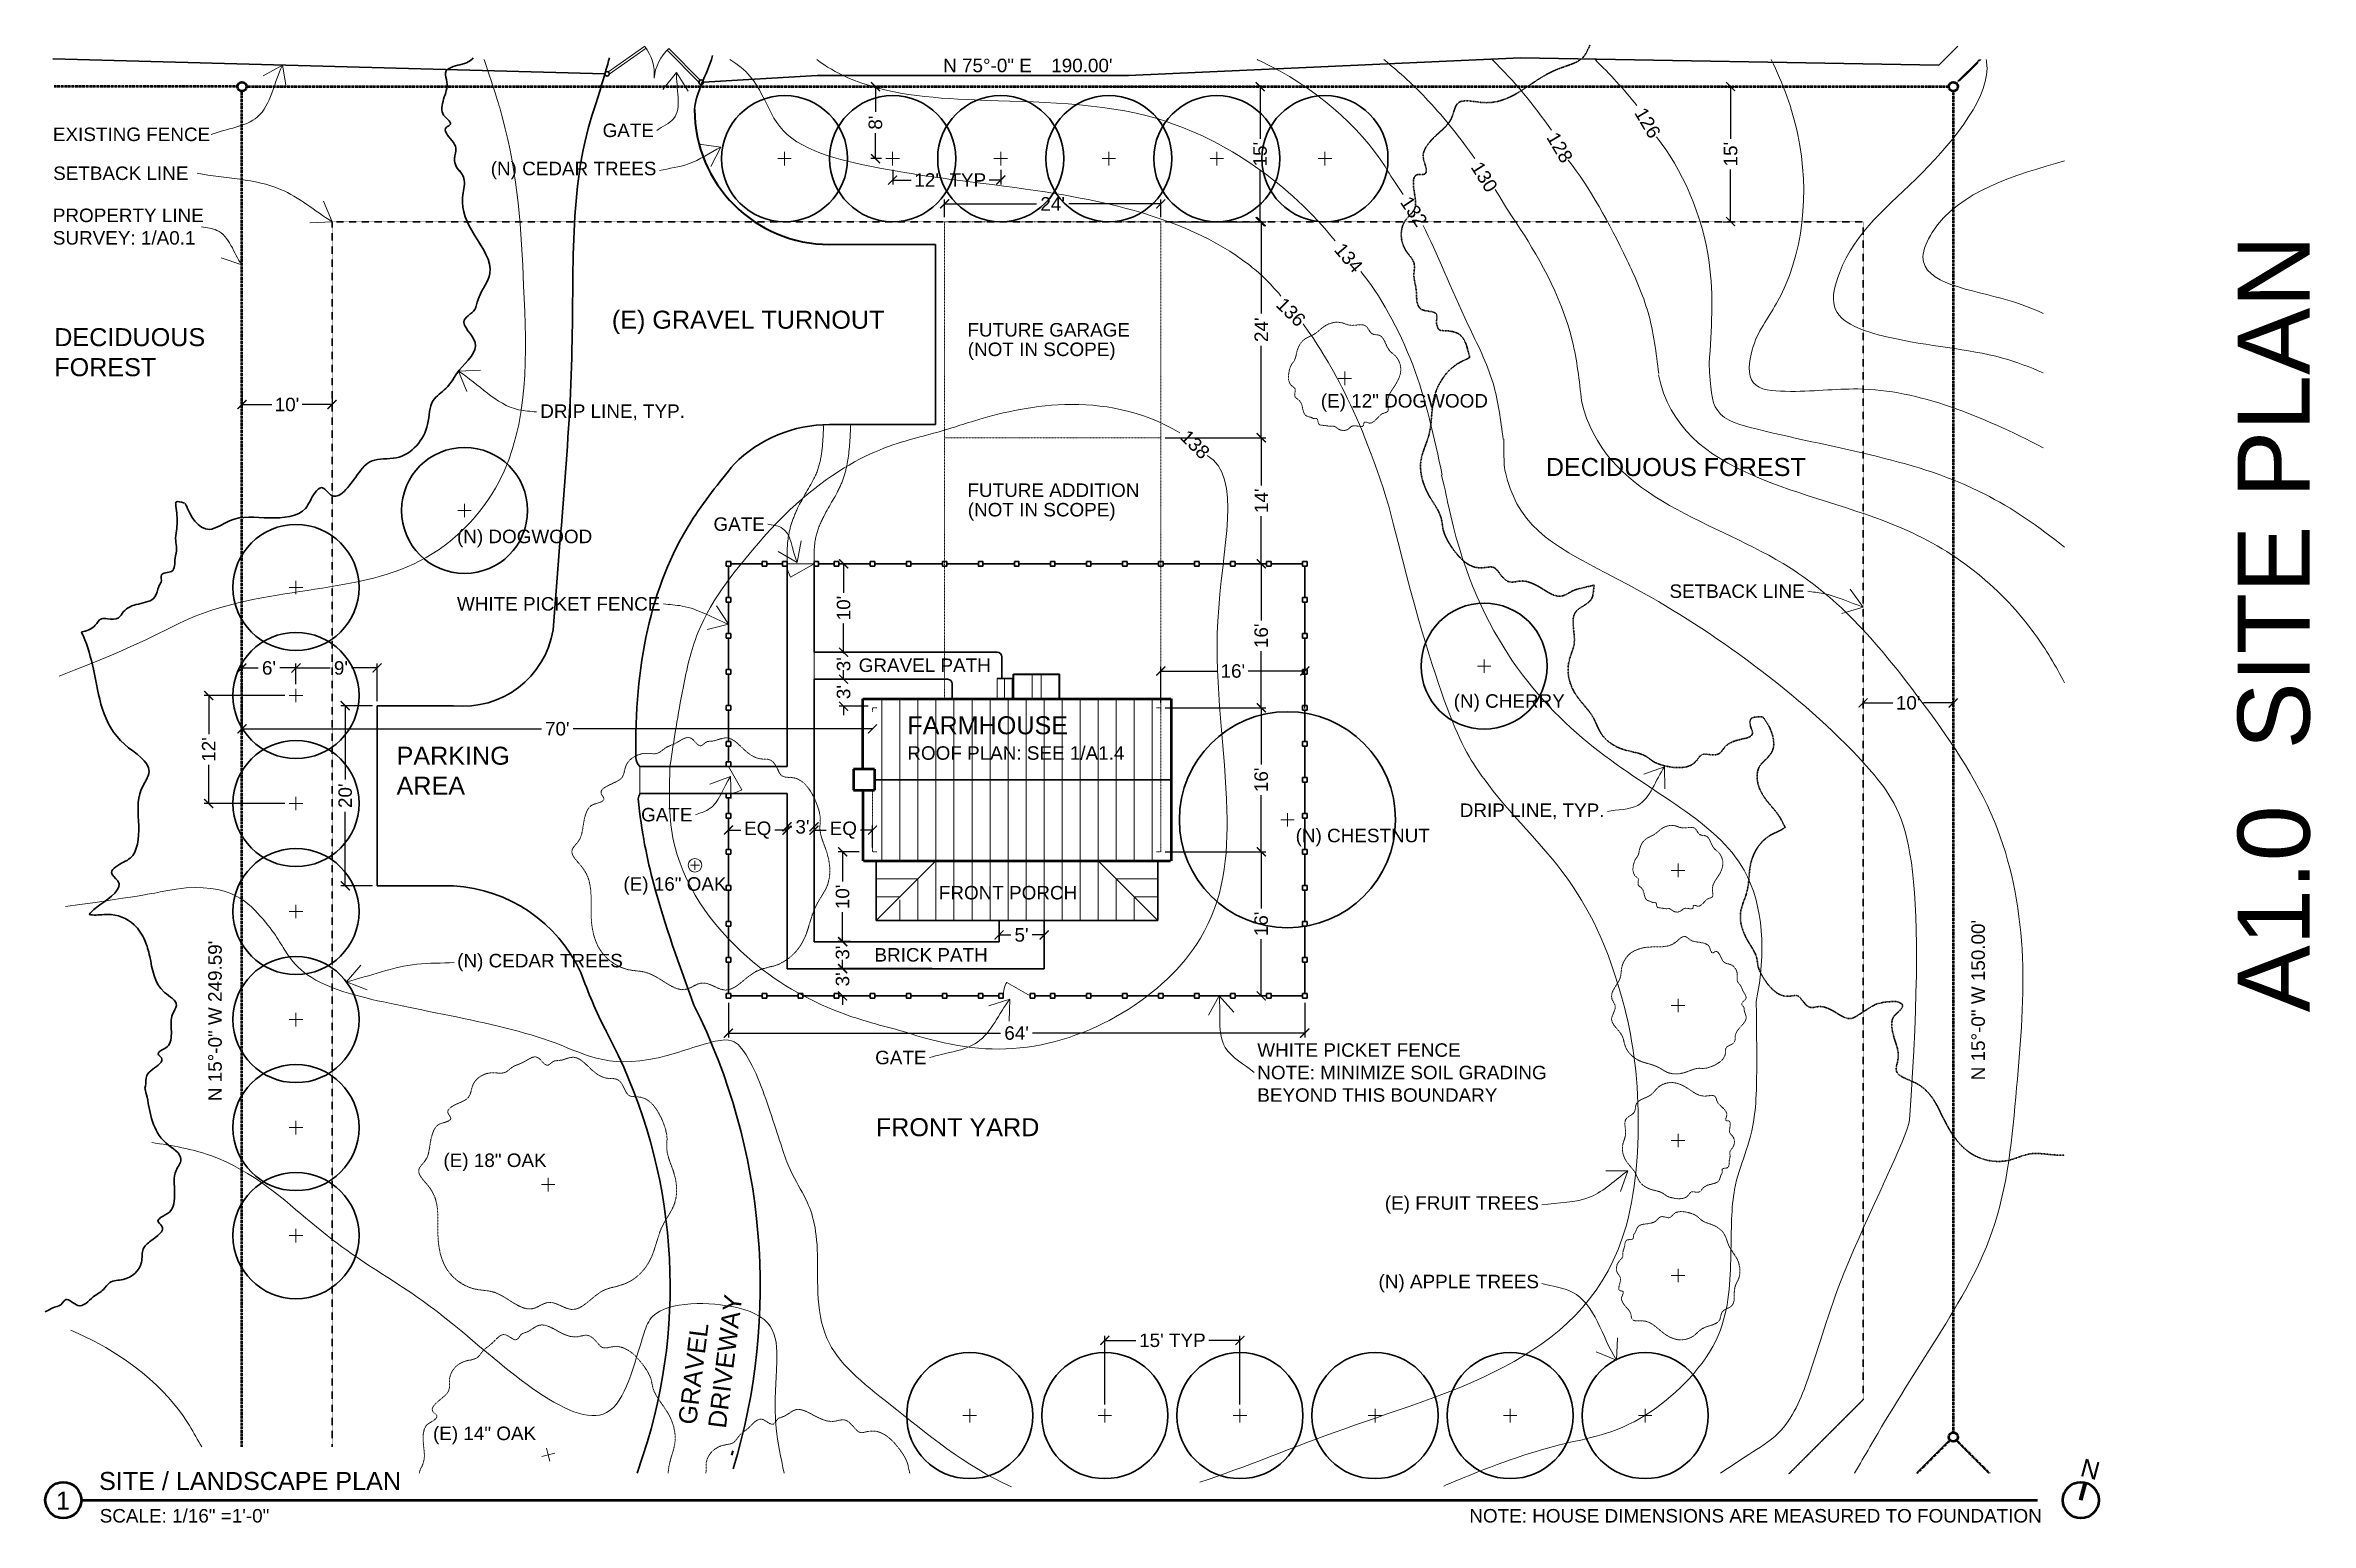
# Model space of a CAD drawing. Header units: inches. Extents: x -54 to 15382, y 469 to 41738.
# Drawn here: x 6720 to 9738, y 10412 to 12382 of the extents above; entities that cross this region are included whole.
import ezdxf

# ---------------------------------------------------------------- set-up
doc = ezdxf.new("R2010")
doc.units = ezdxf.units.IN
doc.header["$MEASUREMENT"] = 0
for name, pattern in [('DASHED2', [0.375, 0.25, -0.125]), ('HIDDEN2', [0.1875, 0.125, -0.0625]), ('PHANTOM2', [1.25, 0.625, -0.125, 0.125, -0.125, 0.125, -0.125])]:
    doc.linetypes.add(name, pattern=pattern)
doc.layers.get('0').update_dxf_attribs({"lineweight": 9})
for name, color, linetype, lineweight in [('1', 7, 'Continuous', 9), ('2', 7, 'Continuous', 18), ('3', 7, 'Continuous', 30), ('4', 7, 'Continuous', 40), ('5', 7, 'Continuous', 50), ('A-DIMSx', 7, 'Continuous', 9), ('A-TEXT', 7, 'Continuous', 18), ('A-TEXTx', 7, 'Continuous', 18), ('L-PLNT', 7, 'Continuous', 18), ('TB-11x17', 7, 'Continuous', 50)]:
    doc.layers.add(name, color=color, linetype=linetype, lineweight=lineweight)
doc.styles.get("Standard").update_dxf_attribs({"font": 'arial.ttf'})
doc.linetypes.add('FENCELINE2', pattern='A,0.25,-0.1,[132,ltypeshp.shx,S=0.1,R=0,X=-0.1,Y=0],-0.1,1', length=1.45)
doc.dimstyles.get("Standard").update_dxf_attribs({"dimtxt": 3, "dimasz": 2, "dimexe": 0.03125, "dimexo": 0.0625, "dimgap": 0.03125, "dimtad": 0, "dimtoh": 1, "dimdec": 4, "dimlfac": 0.99985, "dimzin": 0, "dimdsep": 46, "dimlunit": 4, "dimtxsty": 'Standard', "dimblk": 'ARCHTICK', "dimblk1": 'ARCHTICK', "dimblk2": 'ARCHTICK', "dimcen": 0.09, "dimclrt": 256, "dimadec": 0, "dimazin": 0, "dimtfac": 1, "dimtdec": 4, "dimtofl": 0, "dimtmove": 0, "dimatfit": 3, "dimfxl": 1, "dimtolj": 1, "dimtzin": 0, "dimarcsym": 0})

msp = doc.modelspace()

# ---------------------------------------------------------------- texts
at = {"ltscale": 0.5, "insert": (9640.9663685, 11092.6674618), "char_height": 96, "attachment_point": 1, "rotation": 90}
msp.add_mtext('{A1.0  SITE PLAN}', dxfattribs=at)
at = {"ltscale": 0.1, "char_height": 24}
for s, insert, width, attachment_point in [('{SITE / LANDSCAPE PLAN}', (6791.5535475, 10479.9855113), 409.320018481, 1), ('{1}', (6743.5735023, 10441.7181854), 44.602312358, 5)]:
    msp.add_mtext(s, dxfattribs=dict(at, insert=insert, width=width, attachment_point=attachment_point))
at = {"ltscale": 0.1, "insert": (9444.7203682, 10483.607949), "char_height": 24, "width": 44.602312358, "attachment_point": 5, "rotation": 345}
msp.add_mtext('{N}', dxfattribs=at)
at = {"ltscale": 0.5, "insert": (8617.3086652, 10430.5882281), "char_height": 18, "width": 856.235735957, "attachment_point": 1}
msp.add_mtext('{NOTE: HOUSE DIMENSIONS ARE MEASURED TO FOUNDATION}', dxfattribs=at)
at = {"layer": 'A-TEXT', "ltscale": 0.25}
for s, insert, char_height, width, attachment_point in [('N 75°-0" E\t190.00\' ', (7916.2340136, 12354.6093685), 18, 913.452249451, 4), ('{(E) GRAVEL TURNOUT}', (7838.0235944, 12012.2334195), 24, 443.678220184, 6), ('{DECIDUOUS \\PFOREST}', (6731.9030804, 11972.3981165), 24, 358.364660006, 4), ('{(NOT IN SCOPE)}', (7949.0917014, 11973.6473987), 18, 341.509905067, 4), ('{(E) 12" DOGWOOD}', (8419.4370701, 11905.018776), 18, 297.459812277, 4), ('{DECIDUOUS FOREST}', (8719.2047678, 11819.318603), 24, 358.364660006, 4), ('{(NOT IN SCOPE)}', (7949.0917014, 11759.8862337), 18, 341.509905067, 4), ('{(N) DOGWOOD}', (7268.5191278, 11724.2526715), 18, 184.094528333, 4), ('{GRAVEL PATH }', (7979.7661585, 11555.1420704), 18, 318.886084594, 6), ('{(N) CHERRY}', (8596.4852576, 11504.8842272), 18, 233.672433366, 4), ('{PARKING\\PAREA}', (7187.9593229, 11414.6713696), 24, 292.304719824, 4), ('{(N) CHESTNUT}', (8385.9111094, 11325.5731747), 18, 197.264456712, 4), ('{(E) 16" OAK}', (7490.2051879, 11261.0253947), 18, 150.364113153, 4), ('{FRONT PORCH}', (8094.8854818, 11251.9492012), 18, 292.304719824, 6), ('{BRICK PATH }', (7975.6328722, 11169.1510203), 18, 318.886084594, 6), ('{FRONT YARD}', (7826.5144246, 10939.3767226), 24, 292.304719824, 4), ('{(E) 18" OAK}', (7250.4473945, 10892.7454224), 18, 206.47203668, 4), ('{(E) 14" OAK}', (7236.53896, 10528.7042182), 18, 164.010725194, 4)]:
    msp.add_mtext(s, dxfattribs=dict(at, insert=insert, char_height=char_height, width=width, attachment_point=attachment_point))
at = {"layer": 'A-TEXT', "ltscale": 0.1, "char_height": 18, "attachment_point": 1}
for s, insert, rotation in [('{126}', (8852.1248468, 12300.8896542), 300.5423623323), ('{128}', (8734.9815795, 12268.0949305), 300.5423623323), ('{130}', (8633.8323153, 12228.8024374), 302.0967590376), ('{132}', (8539.3256432, 12182.5470939), 303.8481735433), ('{134}', (8449.7820948, 12120.2019499), 310.4502472078), ('{136}', (8371.1317154, 12047.1403312), 315.5423623323), ('{138}', (8243.3742655, 11870.7329541), 315.5423623323)]:
    msp.add_mtext(s, dxfattribs=dict(at, insert=insert, rotation=rotation))
at = {"layer": 'A-TEXT', "ltscale": 0.25, "char_height": 18}
for s, insert, attachment_point in [('{EXISTING FENCE}', (6730.1341691, 12262.8143275), 4), ('{GATE}', (7530.9442906, 12268.1108948), 6), ('{(N) CEDAR TREES}', (7534.1754503, 12214.6862199), 6), ('{SETBACK LINE}', (6730.4716005, 12210.9307557), 4), ('PROPERTY LINE\\PSURVEY: 1/A0.1', (6730.0144178, 12139.8178965), 4), ('{DRIP LINE, TYP.}', (7379.4695989, 11892.2952414), 4), ('{GATE}', (7678.7086982, 11743.2487972), 6), ('{SETBACK LINE}', (9064.2554926, 11653.8571013), 6), ('{WHITE PICKET FENCE}', (7539.4486808, 11636.9379356), 6), ('{GATE}', (7582.2603816, 11355.9535033), 6), ('{DRIP LINE, TYP.}', (8797.3835428, 11360.3303225), 6), ('{(N) CEDAR TREES}', (7268.7319116, 11158.8369576), 4), ('{WHITE PICKET FENCE\\PNOTE: MINIMIZE SOIL GRADING\\PBEYOND THIS BOUNDARY}', (8334.7874548, 11012.2072373), 4), ('{GATE}', (7894.1150955, 11032.2546987), 6), ('{(E) FRUIT TREES}', (8710.0901431, 10835.8234876), 6), ('{(N) APPLE TREES}', (8710.0901431, 10731.1467852), 6)]:
    msp.add_mtext(s, dxfattribs=dict(at, insert=insert, attachment_point=attachment_point))
at = {"layer": 'A-TEXT', "ltscale": 0.5, "char_height": 18, "attachment_point": 1}
for s, insert, width in [('{FUTURE GARAGE}', (7948.6512238, 12011.3571295), 265.120721065), ('{FUTURE ADDITION}', (7948.6512238, 11797.5959644), 265.120721065), ('{\\H1.3333x;FARMHOUSE\\H0.75x;\\PROOF PLAN: SEE 1/A1.4}', (7868.5167334, 11487.2504483), 445.003048502)]:
    msp.add_mtext(s, dxfattribs=dict(at, insert=insert, width=width))
at = {"layer": 'A-TEXT', "ltscale": 0.25, "char_height": 18, "width": 913.452249451, "attachment_point": 6, "rotation": 90}
for s, insert in [('N 15°-0" W\t150.00\' ', (9295.3277117, 11215.8438868)), ('N 15°-0" W\t249.59\' ', (6946.208308, 11188.1039257))]:
    msp.add_mtext(s, dxfattribs=dict(at, insert=insert))
at = {"layer": 'A-TEXT', "ltscale": 0.5, "insert": (7563.1680824, 10545.060672), "char_height": 24, "width": 292.304719824, "attachment_point": 1, "rotation": 82.9167140002}
msp.add_mtext('{GRAVEL DRIVEWAY}', dxfattribs=at)
at = {"layer": 'TB-11x17', "ltscale": 0.5, "insert": (6792.4736512, 10430.5882281), "char_height": 18, "width": 292.304719824, "attachment_point": 1}
msp.add_mtext('{SCALE: 1/16" =1\'-0"}', dxfattribs=at)

# ---------------------------------------------------------------- blocks, each defined once
blk = doc.blocks.new('HOUSE roof')
at = {"layer": '1'}
for p, q in [((7220, 5203.8), (7220, 5236.5)), ((7232, 5203.8), (7232, 5236.5)), ((7020, 5095.8), (7020, 5203.8)), ((7044, 5095.8), (7044, 5203.8)), ((7068, 5095.8), (7068, 5203.8)), ((7092, 5095.8), (7092, 5203.8)), ((7116, 5095.8), (7116, 5203.8)), ((7140, 5095.8), (7140, 5203.8)), ((7164, 5095.8), (7164, 5203.8)), ((7188, 5095.8), (7188, 5203.8)), ((7212, 5095.8), (7212, 5203.8)), ((7236, 5095.8), (7236, 5203.8)), ((7260, 5095.8), (7260, 5203.8)), ((7284, 5203.8), (7284, 5095.8)), ((7308, 5203.8), (7308, 5095.8)), ((7332, 5203.8), (7332, 5095.8)), ((7356, 5095.8), (7356, 5203.8)), ((7380, 5095.8), (7380, 5203.8)), ((7020, 5095.8), (7020, 4987.8)), ((7044, 5095.8), (7044, 4987.8)), ((7068, 5095.8), (7068, 4987.8)), ((7092, 5095.8), (7092, 4987.8)), ((7116, 5095.8), (7116, 4987.8)), ((7140, 5095.8), (7140, 4987.8)), ((7164, 5095.8), (7164, 4987.8)), ((7188, 5095.8), (7188, 4987.8)), ((7212, 5095.8), (7212, 4987.8)), ((7236, 5095.8), (7236, 4987.8)), ((7260, 5095.8), (7260, 4987.8)), ((7284, 4987.8), (7284, 5095.8)), ((7308, 4987.8), (7308, 5095.8)), ((7332, 4987.8), (7332, 5095.8)), ((7356, 5095.8), (7356, 4987.8)), ((7380, 5095.8), (7380, 4987.8)), ((7086.2, 4987.7), (7012.3, 4987.7)), ((7092, 4987.8), (7092, 4908.2)), ((7116, 4987.8), (7116, 4908.2)), ((7140, 4987.8), (7140, 4908.2)), ((7164, 4987.8), (7164, 4908.2)), ((7188, 4987.8), (7188, 4908.2)), ((7212, 4987.8), (7212, 4908.2)), ((7236, 4987.8), (7236, 4908.2)), ((7260, 4987.8), (7260, 4908.2)), ((7284, 4987.8), (7284, 4908.2)), ((7308, 4987.8), (7308, 4908.2)), ((7313.8, 4987.7), (7387.7, 4987.7)), ((7067.8, 4963.7), (7012.3, 4963.7)), ((7068, 4963.9), (7068, 4908.2)), ((7332, 4963.9), (7332, 4908.2)), ((7332.2, 4963.7), (7387.7, 4963.7)), ((7043.8, 4939.7), (7012.3, 4939.7)), ((7044, 4935.9), (7044, 4908.2)), ((7356, 4939.9), (7356, 4908.2)), ((7356.2, 4939.7), (7387.7, 4939.7))]:
    blk.add_line(p, q, dxfattribs=at)
at = {"layer": '2'}
for p, q in [((7012.3, 4908.2), (7091.8, 4987.8)), ((7387.7, 4908.2), (7308, 4987.9))]:
    blk.add_line(p, q, dxfattribs=at)
at = {"layer": '3'}
for p, q in [((7010, 5095.8), (7405.5, 5095.8)), ((7012.3, 4987.8), (7012.3, 4908.2)), ((7387.7, 4987.8), (7387.7, 4908.2)), ((7387.7, 4908.2), (7012.3, 4908.2))]:
    blk.add_line(p, q, dxfattribs=at)
at = {"layer": '4'}
for p, q in [((7195.5, 5203.8), (7195.5, 5236.5)), ((7195.5, 5236.5), (7256.5, 5236.5)), ((7256.5, 5203.8), (7256.5, 5236.5))]:
    blk.add_line(p, q, dxfattribs=at)
at = {"layer": '5'}
for p, q in [((6994.5, 5203.8), (7405.5, 5203.8)), ((6994.5, 5109.8), (6994.5, 5203.8)), ((7405.5, 5203.8), (7405.5, 4987.8)), ((6982, 5109.8), (6982, 5081.8)), ((7010, 5109.8), (6982, 5109.8)), ((7010, 5109.8), (7010, 5081.8)), ((6982, 5081.8), (7010, 5081.8)), ((6994.5, 5081.8), (6994.5, 4987.8)), ((6995.5, 4987.8), (7404.5, 4987.8))]:
    blk.add_line(p, q, dxfattribs=at)
blk = doc.blocks.new('_ArchTick')
at = {"color": 0, "linetype": 'ByBlock', "lineweight": 0, "const_width": 0.15}
blk.add_lwpolyline([(-0.5, -0.5), (0.5, 0.5)], dxfattribs=at)
blk = doc.blocks.new('*D310')
at = {"layer": 'A-DIMSx', "color": 0, "lineweight": -2, "ltscale": 0.1}
for p, q in [((8226.2, 11858.5), (8346.1, 11858.5)), ((8340.1, 11858.5), (8340.1, 11794.9)), ((8340.1, 11690.5), (8340.1, 11754.1)), ((8334.8, 11690.5), (8334.1, 11690.5))]:
    blk.add_line(p, q, dxfattribs=at)
at = {"layer": 'A-DIMSx', "color": 0, "lineweight": -2, "xscale": 12, "yscale": 12, "zscale": 12}
for p, rotation in [((8340.1, 11858.5), 90), ((8340.1, 11690.5), 270)]:
    blk.add_blockref('_ArchTick', p, dxfattribs=dict(at, rotation=rotation))
at = {"layer": 'A-DIMSx', "ltscale": 0.25, "insert": (8340.1, 11774.5), "char_height": 18, "attachment_point": 5, "rotation": 90}
blk.add_mtext("\\A1;14'", dxfattribs=at)
blk = doc.blocks.new('*D311')
at = {"layer": 'A-DIMSx', "color": 0, "lineweight": -2, "ltscale": 0.1}
for p, q in [((8212.2, 11498.5), (8346.1, 11498.5)), ((8340.1, 11498.5), (8340.1, 11422.9)), ((8340.1, 11306.5), (8340.1, 11382.1)), ((8212.2, 11306.5), (8346.1, 11306.5))]:
    blk.add_line(p, q, dxfattribs=at)
at = {"layer": 'A-DIMSx', "color": 0, "lineweight": -2, "xscale": 12, "yscale": 12, "zscale": 12}
for p, rotation in [((8340.1, 11498.5), 90), ((8340.1, 11306.5), 270)]:
    blk.add_blockref('_ArchTick', p, dxfattribs=dict(at, rotation=rotation))
at = {"layer": 'A-DIMSx', "ltscale": 0.25, "insert": (8340.1, 11402.5), "char_height": 18, "attachment_point": 5, "rotation": 90}
blk.add_mtext("\\A1;16'", dxfattribs=at)
blk = doc.blocks.new('*D312')
at = {"layer": 'A-DIMSx', "color": 0, "lineweight": -2, "ltscale": 0.1}
for p, q in [((8212.2, 12146.5), (8346.1, 12146.5)), ((8340.1, 12146.5), (8340.1, 12023.9)), ((8340.1, 11858.5), (8340.1, 11981.1)), ((8212.2, 11858.5), (8346.1, 11858.5))]:
    blk.add_line(p, q, dxfattribs=at)
at = {"layer": 'A-DIMSx', "color": 0, "lineweight": -2, "xscale": 12, "yscale": 12, "zscale": 12}
for p, rotation in [((8340.1, 12146.5), 90), ((8340.1, 11858.5), 270)]:
    blk.add_blockref('_ArchTick', p, dxfattribs=dict(at, rotation=rotation))
at = {"layer": 'A-DIMSx', "ltscale": 0.25, "insert": (8340.1, 12002.5), "char_height": 18, "attachment_point": 5, "rotation": 90}
blk.add_mtext("\\A1;24'", dxfattribs=at)
blk = doc.blocks.new('*D313')
at = {"layer": 'A-DIMSx', "color": 0, "lineweight": -2, "ltscale": 0.1}
for p, q in [((8128, 12326.5), (8344.6, 12326.5)), ((8338.6, 12326.5), (8338.6, 12256.9)), ((8338.6, 12146.5), (8338.6, 12216.1)), ((8212.2, 12146.5), (8344.6, 12146.5))]:
    blk.add_line(p, q, dxfattribs=at)
at = {"layer": 'A-DIMSx', "color": 0, "lineweight": -2, "xscale": 12, "yscale": 12, "zscale": 12}
for p, rotation in [((8338.6, 12326.5), 90), ((8338.6, 12146.5), 270)]:
    blk.add_blockref('_ArchTick', p, dxfattribs=dict(at, rotation=rotation))
at = {"layer": 'A-DIMSx', "ltscale": 0.25, "insert": (8338.6, 12236.5), "char_height": 18, "attachment_point": 5, "rotation": 90}
blk.add_mtext("\\A1;15'", dxfattribs=at)
blk = doc.blocks.new('*D314')
at = {"layer": 'A-DIMSx', "color": 0, "lineweight": -2, "ltscale": 0.1}
for p, q in [((8212.2, 11306.5), (8346.1, 11306.5)), ((8340.1, 11306.5), (8340.1, 11230.9)), ((8340.1, 11114.5), (8340.1, 11190.1)), ((8342.8, 11114.5), (8346.1, 11114.5))]:
    blk.add_line(p, q, dxfattribs=at)
at = {"layer": 'A-DIMSx', "color": 0, "lineweight": -2, "xscale": 12, "yscale": 12, "zscale": 12}
for p, rotation in [((8340.1, 11306.5), 90), ((8340.1, 11114.5), 270)]:
    blk.add_blockref('_ArchTick', p, dxfattribs=dict(at, rotation=rotation))
at = {"layer": 'A-DIMSx', "ltscale": 0.25, "insert": (8340.1, 11210.5), "char_height": 18, "attachment_point": 5, "rotation": 90}
blk.add_mtext("\\A1;16'", dxfattribs=at)
blk = doc.blocks.new('*D356')
at = {"layer": 'A-DIMSx', "color": 0, "lineweight": -2, "ltscale": 0.1}
for p, q in [((8131.7, 10570.1), (8131.7, 10661.4)), ((8131.7, 10655.4), (8173.2, 10655.4)), ((8311.7, 10655.4), (8270.1, 10655.4)), ((8311.7, 10570.1), (8311.7, 10661.4))]:
    blk.add_line(p, q, dxfattribs=at)
at = {"layer": 'A-DIMSx', "color": 0, "lineweight": -2, "xscale": 12, "yscale": 12, "zscale": 12, "rotation": 180}
blk.add_blockref('_ArchTick', (8131.7, 10655.4), dxfattribs=at)
at = {"layer": 'A-DIMSx', "color": 0, "lineweight": -2, "xscale": 12, "yscale": 12, "zscale": 12}
blk.add_blockref('_ArchTick', (8311.7, 10655.4), dxfattribs=at)
at = {"layer": 'A-DIMSx', "ltscale": 0.25, "insert": (8221.7, 10655.4), "char_height": 18, "attachment_point": 5}
blk.add_mtext("\\A1;15' TYP", dxfattribs=at)
blk = doc.blocks.new('*D357')
at = {"layer": 'A-DIMSx', "color": 0, "lineweight": -2, "ltscale": 0.1}
for p, q in [((6982, 11520.9), (6982, 11557.6)), ((6982, 11551.6), (7003.7, 11551.6)), ((7054, 11551.6), (7032.3, 11551.6)), ((7054, 11530), (7054, 11557.6))]:
    blk.add_line(p, q, dxfattribs=at)
at = {"layer": 'A-DIMSx', "color": 0, "lineweight": -2, "xscale": 12, "yscale": 12, "zscale": 12, "rotation": 180}
blk.add_blockref('_ArchTick', (6982, 11551.6), dxfattribs=at)
at = {"layer": 'A-DIMSx', "color": 0, "lineweight": -2, "xscale": 12, "yscale": 12, "zscale": 12}
blk.add_blockref('_ArchTick', (7054, 11551.6), dxfattribs=at)
at = {"layer": 'A-DIMSx', "ltscale": 0.25, "insert": (7018, 11551.6), "char_height": 18, "attachment_point": 5}
blk.add_mtext("\\A1;6'", dxfattribs=at)
blk = doc.blocks.new('*D358')
at = {"layer": 'A-DIMSx', "color": 0, "lineweight": -2, "ltscale": 0.1}
for p, q in [((7054, 11529.9), (7054, 11557.6)), ((7054, 11551.6), (7099.7, 11551.6)), ((7162, 11551.6), (7128.1, 11551.6)), ((7162, 11507.3), (7162, 11557.6))]:
    blk.add_line(p, q, dxfattribs=at)
at = {"layer": 'A-DIMSx', "color": 0, "lineweight": -2, "xscale": 12, "yscale": 12, "zscale": 12, "rotation": 180}
blk.add_blockref('_ArchTick', (7054, 11551.6), dxfattribs=at)
at = {"layer": 'A-DIMSx', "color": 0, "lineweight": -2, "xscale": 12, "yscale": 12, "zscale": 12}
blk.add_blockref('_ArchTick', (7162, 11551.6), dxfattribs=at)
at = {"layer": 'A-DIMSx', "ltscale": 0.25, "insert": (7113.9, 11551.6), "char_height": 18, "attachment_point": 5}
blk.add_mtext("\\A1;9'", dxfattribs=at)
blk = doc.blocks.new('*D359')
at = {"layer": 'A-DIMSx', "color": 0, "lineweight": -2, "ltscale": 0.1}
for p, q in [((6982, 11518.1), (6982, 11464.5)), ((6982, 11470.5), (7380.9, 11470.5)), ((7822.1, 11470.5), (7423.3, 11470.5)), ((7822.1, 11476.5), (7822.1, 11476.5))]:
    blk.add_line(p, q, dxfattribs=at)
at = {"layer": 'A-DIMSx', "color": 0, "lineweight": -2, "xscale": 12, "yscale": 12, "zscale": 12, "rotation": 180}
blk.add_blockref('_ArchTick', (6982, 11470.5), dxfattribs=at)
at = {"layer": 'A-DIMSx', "color": 0, "lineweight": -2, "xscale": 12, "yscale": 12, "zscale": 12}
blk.add_blockref('_ArchTick', (7822.1, 11470.5), dxfattribs=at)
at = {"layer": 'A-DIMSx', "ltscale": 0.25, "insert": (7402.1, 11470.5), "char_height": 18, "attachment_point": 5}
blk.add_mtext("\\A1;70'", dxfattribs=at)
blk = doc.blocks.new('*D360')
at = {"layer": 'A-DIMSx', "color": 0, "lineweight": -2, "ltscale": 0.1}
for p, q in [((7918.2, 12152.5), (7918.2, 12176.2)), ((7918.2, 12170.2), (8040.8, 12170.2)), ((8206.2, 12170.2), (8083.6, 12170.2)), ((8206.2, 12152.5), (8206.2, 12176.2))]:
    blk.add_line(p, q, dxfattribs=at)
at = {"layer": 'A-DIMSx', "color": 0, "lineweight": -2, "xscale": 12, "yscale": 12, "zscale": 12, "rotation": 180}
blk.add_blockref('_ArchTick', (7918.2, 12170.2), dxfattribs=at)
at = {"layer": 'A-DIMSx', "color": 0, "lineweight": -2, "xscale": 12, "yscale": 12, "zscale": 12}
blk.add_blockref('_ArchTick', (8206.2, 12170.2), dxfattribs=at)
at = {"layer": 'A-DIMSx', "ltscale": 0.25, "insert": (8062.2, 12170.2), "char_height": 18, "attachment_point": 5}
blk.add_mtext("\\A1;24'", dxfattribs=at)
blk = doc.blocks.new('*D361')
at = {"layer": 'A-DIMSx', "color": 0, "lineweight": -2, "ltscale": 0.1}
for p, q in [((7849, 12215.5), (7849, 12196)), ((7849, 12202), (7873.8, 12202)), ((7993, 12202), (7977.7, 12202)), ((7993, 12215.5), (7993, 12196))]:
    blk.add_line(p, q, dxfattribs=at)
at = {"layer": 'A-DIMSx', "color": 0, "lineweight": -2, "xscale": 12, "yscale": 12, "zscale": 12, "rotation": 180}
blk.add_blockref('_ArchTick', (7849, 12202), dxfattribs=at)
at = {"layer": 'A-DIMSx', "color": 0, "lineweight": -2, "xscale": 12, "yscale": 12, "zscale": 12}
blk.add_blockref('_ArchTick', (7993, 12202), dxfattribs=at)
at = {"layer": 'A-DIMSx', "ltscale": 0.25, "insert": (7925.7, 12202), "char_height": 18, "attachment_point": 5}
blk.add_mtext("\\A1;12'  TYP", dxfattribs=at)
blk = doc.blocks.new('*D362')
at = {"layer": 'A-DIMSx', "color": 0, "lineweight": -2, "ltscale": 0.1}
for p, q in [((7834, 12326.5), (7820, 12326.5)), ((7826, 12326.5), (7826, 12292.7)), ((7826, 12230.5), (7826, 12264.3)), ((7834, 12230.5), (7820, 12230.5))]:
    blk.add_line(p, q, dxfattribs=at)
at = {"layer": 'A-DIMSx', "color": 0, "lineweight": -2, "xscale": 12, "yscale": 12, "zscale": 12}
for p, rotation in [((7826, 12326.5), 90), ((7826, 12230.5), 270)]:
    blk.add_blockref('_ArchTick', p, dxfattribs=dict(at, rotation=rotation))
at = {"layer": 'A-DIMSx', "ltscale": 0.25, "insert": (7826, 12278.5), "char_height": 18, "attachment_point": 5, "rotation": 90}
blk.add_mtext("\\A1;8'", dxfattribs=at)
blk = doc.blocks.new('*D363')
at = {"layer": 'A-DIMSx', "color": 0, "lineweight": -2, "ltscale": 0.1}
for p, q in [((7804.5, 11306.5), (7776.3, 11306.5)), ((7782.3, 11306.5), (7782.3, 11266.9)), ((7782.3, 11186.5), (7782.3, 11226.1)), ((7789, 11186.5), (7776.3, 11186.5))]:
    blk.add_line(p, q, dxfattribs=at)
at = {"layer": 'A-DIMSx', "color": 0, "lineweight": -2, "xscale": 12, "yscale": 12, "zscale": 12}
for p, rotation in [((7782.3, 11306.5), 90), ((7782.3, 11186.5), 270)]:
    blk.add_blockref('_ArchTick', p, dxfattribs=dict(at, rotation=rotation))
at = {"layer": 'A-DIMSx', "ltscale": 0.25, "insert": (7782.3, 11246.5), "char_height": 18, "attachment_point": 5, "rotation": 90}
blk.add_mtext("\\A1;10'", dxfattribs=at)
blk = doc.blocks.new('*D364')
at = {"layer": 'A-DIMSx', "color": 0, "lineweight": -2, "ltscale": 0.1}
for p, q in [((7793, 11187.1), (7776.3, 11187.1)), ((7782.3, 11187.1), (7782.3, 11186.5)), ((7901.5, 11151.1), (7776.3, 11151.1)), ((7782.3, 11151.1), (7782.3, 11157.9))]:
    blk.add_line(p, q, dxfattribs=at)
at = {"layer": 'A-DIMSx', "color": 0, "lineweight": -2, "xscale": 12, "yscale": 12, "zscale": 12}
for p, rotation in [((7782.3, 11187.1), 90), ((7782.3, 11151.1), 270)]:
    blk.add_blockref('_ArchTick', p, dxfattribs=dict(at, rotation=rotation))
at = {"layer": 'A-DIMSx', "ltscale": 0.25, "insert": (7782.3, 11172.2), "char_height": 18, "attachment_point": 5, "rotation": 90}
blk.add_mtext("\\A1;3'", dxfattribs=at)
blk = doc.blocks.new('*D365')
at = {"layer": 'A-DIMSx', "color": 0, "lineweight": -2, "ltscale": 0.1}
for p, q in [((7990.7, 11208.9), (7990.7, 11189.7)), ((8050.7, 11208.9), (8050.7, 11189.7)), ((7990.7, 11195.7), (8006.4, 11195.7)), ((8050.7, 11195.7), (8035, 11195.7))]:
    blk.add_line(p, q, dxfattribs=at)
at = {"layer": 'A-DIMSx', "color": 0, "lineweight": -2, "xscale": 12, "yscale": 12, "zscale": 12, "rotation": 180}
blk.add_blockref('_ArchTick', (7990.7, 11195.7), dxfattribs=at)
at = {"layer": 'A-DIMSx', "color": 0, "lineweight": -2, "xscale": 12, "yscale": 12, "zscale": 12}
blk.add_blockref('_ArchTick', (8050.7, 11195.7), dxfattribs=at)
at = {"layer": 'A-DIMSx', "ltscale": 0.25, "insert": (8020.7, 11195.7), "char_height": 18, "attachment_point": 5}
blk.add_mtext("\\A1;5'", dxfattribs=at)
blk = doc.blocks.new('*D366')
at = {"layer": 'A-DIMSx', "color": 0, "lineweight": -2, "ltscale": 0.1}
for p, q in [((7793, 11150.5), (7776.3, 11150.5)), ((7782.3, 11150.5), (7782.3, 11162.5)), ((7793, 11114.5), (7776.3, 11114.5)), ((7782.3, 11114.5), (7782.3, 11102.5))]:
    blk.add_line(p, q, dxfattribs=at)
at = {"layer": 'A-DIMSx', "color": 0, "lineweight": -2, "xscale": 12, "yscale": 12, "zscale": 12}
for p, rotation in [((7782.3, 11150.5), 270), ((7782.3, 11114.5), 90)]:
    blk.add_blockref('_ArchTick', p, dxfattribs=dict(at, rotation=rotation))
at = {"layer": 'A-DIMSx', "ltscale": 0.25, "insert": (7782.3, 11136.6), "char_height": 18, "attachment_point": 5, "rotation": 90}
blk.add_mtext("\\A1;3'", dxfattribs=at)
blk = doc.blocks.new('*D367')
at = {"layer": 'A-DIMSx', "color": 0, "lineweight": -2, "ltscale": 0.1}
for p, q in [((8206.2, 11504.5), (8206.2, 11553.5)), ((8206.2, 11547.5), (8281.8, 11547.5)), ((8398.2, 11547.5), (8322.6, 11547.5)), ((8398.2, 11497.4), (8398.2, 11553.5))]:
    blk.add_line(p, q, dxfattribs=at)
at = {"layer": 'A-DIMSx', "color": 0, "lineweight": -2, "xscale": 12, "yscale": 12, "zscale": 12, "rotation": 180}
blk.add_blockref('_ArchTick', (8206.2, 11547.5), dxfattribs=at)
at = {"layer": 'A-DIMSx', "color": 0, "lineweight": -2, "xscale": 12, "yscale": 12, "zscale": 12}
blk.add_blockref('_ArchTick', (8398.2, 11547.5), dxfattribs=at)
at = {"layer": 'A-DIMSx', "ltscale": 0.25, "insert": (8302.2, 11547.5), "char_height": 18, "attachment_point": 5}
blk.add_mtext("\\A1;16'", dxfattribs=at)
blk = doc.blocks.new('*D368')
at = {"layer": 'A-DIMSx', "color": 0, "lineweight": -2, "ltscale": 0.1}
for p, q in [((7039, 11514.9), (6931.7, 11514.9)), ((6937.7, 11514.9), (6937.7, 11463.4)), ((6937.7, 11370.9), (6937.7, 11422.5)), ((7039, 11370.9), (6931.7, 11370.9))]:
    blk.add_line(p, q, dxfattribs=at)
at = {"layer": 'A-DIMSx', "color": 0, "lineweight": -2, "xscale": 12, "yscale": 12, "zscale": 12}
for p, rotation in [((6937.7, 11514.9), 90), ((6937.7, 11370.9), 270)]:
    blk.add_blockref('_ArchTick', p, dxfattribs=dict(at, rotation=rotation))
at = {"layer": 'A-DIMSx', "ltscale": 0.25, "insert": (6937.7, 11442.9), "char_height": 18, "attachment_point": 5, "rotation": 90}
blk.add_mtext("\\A1;12'", dxfattribs=at)
blk = doc.blocks.new('*D369')
at = {"layer": 'A-DIMSx', "color": 0, "lineweight": -2, "ltscale": 0.1}
for p, q in [((7156, 11501.3), (7113.6, 11501.3)), ((7119.6, 11501.3), (7119.6, 11402.8)), ((7119.6, 11261.3), (7119.6, 11359.9)), ((7156, 11261.3), (7113.6, 11261.3))]:
    blk.add_line(p, q, dxfattribs=at)
at = {"layer": 'A-DIMSx', "color": 0, "lineweight": -2, "xscale": 12, "yscale": 12, "zscale": 12}
for p, rotation in [((7119.6, 11501.3), 90), ((7119.6, 11261.3), 270)]:
    blk.add_blockref('_ArchTick', p, dxfattribs=dict(at, rotation=rotation))
at = {"layer": 'A-DIMSx', "ltscale": 0.25, "insert": (7119.6, 11381.3), "char_height": 18, "attachment_point": 5, "rotation": 90}
blk.add_mtext("\\A1;20'", dxfattribs=at)
blk = doc.blocks.new('*D370')
at = {"layer": 'A-DIMSx', "color": 0, "lineweight": -2, "ltscale": 0.1}
for p, q in [((8340.1, 11690.5), (8340.1, 11614.9)), ((8342.8, 11690.5), (8346.1, 11690.5)), ((8340.1, 11498.5), (8340.1, 11574.1)), ((8216.2, 11498.5), (8346.1, 11498.5))]:
    blk.add_line(p, q, dxfattribs=at)
at = {"layer": 'A-DIMSx', "color": 0, "lineweight": -2, "xscale": 12, "yscale": 12, "zscale": 12}
for p, rotation in [((8340.1, 11690.5), 90), ((8340.1, 11498.5), 270)]:
    blk.add_blockref('_ArchTick', p, dxfattribs=dict(at, rotation=rotation))
at = {"layer": 'A-DIMSx', "ltscale": 0.25, "insert": (8340.1, 11594.5), "char_height": 18, "attachment_point": 5, "rotation": 90}
blk.add_mtext("\\A1;16'", dxfattribs=at)
blk = doc.blocks.new('*D417')
at = {"layer": 'A-DIMSx', "color": 0, "lineweight": -2, "ltscale": 0.1}
for p, q in [((8955.1, 12326.5), (8971.5, 12326.5)), ((8965.5, 12326.5), (8965.5, 12256.9)), ((8965.5, 12146.5), (8965.5, 12216.1)), ((8955.1, 12146.5), (8971.5, 12146.5))]:
    blk.add_line(p, q, dxfattribs=at)
at = {"layer": 'A-DIMSx', "color": 0, "lineweight": -2, "xscale": 12, "yscale": 12, "zscale": 12}
for p, rotation in [((8965.5, 12326.5), 90), ((8965.5, 12146.5), 270)]:
    blk.add_blockref('_ArchTick', p, dxfattribs=dict(at, rotation=rotation))
at = {"layer": 'A-DIMSx', "ltscale": 0.25, "insert": (8965.5, 12236.5), "char_height": 18, "attachment_point": 5, "rotation": 90}
blk.add_mtext("\\A1;15'", dxfattribs=at)
blk = doc.blocks.new('*D418')
at = {"layer": 'A-DIMSx', "color": 0, "lineweight": -2, "ltscale": 0.1}
for p, q in [((6982, 11917.4), (6982, 11896.7)), ((6982, 11902.7), (7021.6, 11902.7)), ((7102, 11902.7), (7062.4, 11902.7)), ((7102, 11917.4), (7102, 11896.7))]:
    blk.add_line(p, q, dxfattribs=at)
at = {"layer": 'A-DIMSx', "color": 0, "lineweight": -2, "xscale": 12, "yscale": 12, "zscale": 12, "rotation": 180}
blk.add_blockref('_ArchTick', (6982, 11902.7), dxfattribs=at)
at = {"layer": 'A-DIMSx', "color": 0, "lineweight": -2, "xscale": 12, "yscale": 12, "zscale": 12}
blk.add_blockref('_ArchTick', (7102, 11902.7), dxfattribs=at)
at = {"layer": 'A-DIMSx', "ltscale": 0.25, "insert": (7042, 11902.7), "char_height": 18, "attachment_point": 5}
blk.add_mtext("\\A1;10'", dxfattribs=at)
blk = doc.blocks.new('*D419')
at = {"layer": 'A-DIMSx', "color": 0, "lineweight": -2, "ltscale": 0.1}
for p, q in [((9142, 11511.3), (9142, 11499.1)), ((9142, 11505.1), (9181.6, 11505.1)), ((9262, 11505.1), (9222.4, 11505.1)), ((9262, 11511.3), (9262, 11499.1))]:
    blk.add_line(p, q, dxfattribs=at)
at = {"layer": 'A-DIMSx', "color": 0, "lineweight": -2, "xscale": 12, "yscale": 12, "zscale": 12, "rotation": 180}
blk.add_blockref('_ArchTick', (9142, 11505.1), dxfattribs=at)
at = {"layer": 'A-DIMSx', "color": 0, "lineweight": -2, "xscale": 12, "yscale": 12, "zscale": 12}
blk.add_blockref('_ArchTick', (9262, 11505.1), dxfattribs=at)
at = {"layer": 'A-DIMSx', "ltscale": 0.25, "insert": (9202, 11505.1), "char_height": 18, "attachment_point": 5}
blk.add_mtext("\\A1;10'", dxfattribs=at)
blk = doc.blocks.new('*D531')
at = {"layer": 'A-DIMSx', "color": 0, "lineweight": -2, "ltscale": 0.1}
for p, q in [((7794.4, 11572.5), (7777.7, 11572.5)), ((7783.7, 11572.5), (7783.7, 11570.9)), ((7761.8, 11536.5), (7789.7, 11536.5)), ((7783.7, 11536.5), (7783.7, 11542.3))]:
    blk.add_line(p, q, dxfattribs=at)
at = {"layer": 'A-DIMSx', "color": 0, "lineweight": -2, "xscale": 12, "yscale": 12, "zscale": 12}
for p, rotation in [((7783.7, 11572.5), 90), ((7783.7, 11536.5), 270)]:
    blk.add_blockref('_ArchTick', p, dxfattribs=dict(at, rotation=rotation))
at = {"layer": 'A-DIMSx', "ltscale": 0.25, "insert": (7783.7, 11556.6), "char_height": 18, "attachment_point": 5, "rotation": 90}
blk.add_mtext("\\A1;3'", dxfattribs=at)
blk = doc.blocks.new('*D532')
at = {"layer": 'A-DIMSx', "color": 0, "lineweight": -2, "ltscale": 0.1}
for p, q in [((7803.7, 11536.5), (7777.7, 11536.5)), ((7783.7, 11536.5), (7783.7, 11548.5)), ((7816.2, 11500.5), (7777.7, 11500.5)), ((7783.7, 11500.5), (7783.7, 11488.5))]:
    blk.add_line(p, q, dxfattribs=at)
at = {"layer": 'A-DIMSx', "color": 0, "lineweight": -2, "xscale": 12, "yscale": 12, "zscale": 12}
for p, rotation in [((7783.7, 11536.5), 270), ((7783.7, 11500.5), 90)]:
    blk.add_blockref('_ArchTick', p, dxfattribs=dict(at, rotation=rotation))
at = {"layer": 'A-DIMSx', "ltscale": 0.25, "insert": (7783.7, 11519.5), "char_height": 18, "attachment_point": 5, "rotation": 90}
blk.add_mtext("\\A1;3'", dxfattribs=at)
blk = doc.blocks.new('*D533')
at = {"layer": 'A-DIMSx', "color": 0, "lineweight": -2, "ltscale": 0.1}
for p, q in [((7744.2, 11312.5), (7744.2, 11341.5)), ((7744.2, 11335.5), (7760.4, 11335.5)), ((7822.2, 11335.5), (7806, 11335.5)), ((7822.2, 11312.5), (7822.2, 11341.5))]:
    blk.add_line(p, q, dxfattribs=at)
at = {"layer": 'A-DIMSx', "color": 0, "lineweight": -2, "xscale": 12, "yscale": 12, "zscale": 12, "rotation": 180}
blk.add_blockref('_ArchTick', (7744.2, 11335.5), dxfattribs=at)
at = {"layer": 'A-DIMSx', "color": 0, "lineweight": -2, "xscale": 12, "yscale": 12, "zscale": 12}
blk.add_blockref('_ArchTick', (7822.2, 11335.5), dxfattribs=at)
at = {"layer": 'A-DIMSx', "ltscale": 0.25, "insert": (7783.2, 11335.5), "char_height": 18, "attachment_point": 5}
blk.add_mtext('\\A1;EQ', dxfattribs=at)
blk = doc.blocks.new('*D534')
at = {"layer": 'A-DIMSx', "color": 0, "lineweight": -2, "ltscale": 0.1}
for p, q in [((7708.2, 11378.5), (7708.2, 11333.8)), ((7708.2, 11339.8), (7714.6, 11339.8)), ((7744.2, 11339.8), (7743.1, 11339.8)), ((7744.2, 11316.8), (7744.2, 11345.8))]:
    blk.add_line(p, q, dxfattribs=at)
at = {"layer": 'A-DIMSx', "color": 0, "lineweight": -2, "xscale": 12, "yscale": 12, "zscale": 12, "rotation": 180}
blk.add_blockref('_ArchTick', (7708.2, 11339.8), dxfattribs=at)
at = {"layer": 'A-DIMSx', "color": 0, "lineweight": -2, "xscale": 12, "yscale": 12, "zscale": 12}
blk.add_blockref('_ArchTick', (7744.2, 11339.8), dxfattribs=at)
at = {"layer": 'A-DIMSx', "ltscale": 0.25, "insert": (7728.8, 11339.8), "char_height": 18, "attachment_point": 5}
blk.add_mtext("\\A1;3'", dxfattribs=at)
blk = doc.blocks.new('*D535')
at = {"layer": 'A-DIMSx', "color": 0, "lineweight": -2, "ltscale": 0.1}
for p, q in [((7708.2, 11378.5), (7708.2, 11329.5)), ((7630.2, 11345.5), (7630.2, 11329.5)), ((7630.2, 11335.5), (7646.5, 11335.5)), ((7708.2, 11335.5), (7692, 11335.5))]:
    blk.add_line(p, q, dxfattribs=at)
at = {"layer": 'A-DIMSx', "color": 0, "lineweight": -2, "xscale": 12, "yscale": 12, "zscale": 12, "rotation": 180}
blk.add_blockref('_ArchTick', (7630.2, 11335.5), dxfattribs=at)
at = {"layer": 'A-DIMSx', "color": 0, "lineweight": -2, "xscale": 12, "yscale": 12, "zscale": 12}
blk.add_blockref('_ArchTick', (7708.2, 11335.5), dxfattribs=at)
at = {"layer": 'A-DIMSx', "ltscale": 0.25, "insert": (7669.2, 11335.5), "char_height": 18, "attachment_point": 5}
blk.add_mtext('\\A1;EQ', dxfattribs=at)
blk = doc.blocks.new('*D536')
at = {"layer": 'A-DIMSx', "color": 0, "lineweight": -2, "ltscale": 0.1}
for p, q in [((7630.1, 11105.5), (7630.1, 11058.9)), ((8398.1, 11105.5), (8398.1, 11058.9)), ((7630.1, 11064.9), (7992.8, 11064.9)), ((8398.1, 11064.9), (8035.4, 11064.9))]:
    blk.add_line(p, q, dxfattribs=at)
at = {"layer": 'A-DIMSx', "color": 0, "lineweight": -2, "xscale": 12, "yscale": 12, "zscale": 12, "rotation": 180}
blk.add_blockref('_ArchTick', (7630.1, 11064.9), dxfattribs=at)
at = {"layer": 'A-DIMSx', "color": 0, "lineweight": -2, "xscale": 12, "yscale": 12, "zscale": 12}
blk.add_blockref('_ArchTick', (8398.1, 11064.9), dxfattribs=at)
at = {"layer": 'A-DIMSx', "ltscale": 0.25, "insert": (8014.1, 11064.9), "char_height": 18, "attachment_point": 5}
blk.add_mtext("\\A1;64'", dxfattribs=at)
blk = doc.blocks.new('*D537')
at = {"layer": 'A-DIMSx', "color": 0, "lineweight": -2, "ltscale": 0.1}
for p, q in [((7783.2, 11690.5), (7789.7, 11690.5)), ((7783.7, 11690.5), (7783.7, 11651.9)), ((7783.7, 11572.5), (7783.7, 11611.1)), ((7777.7, 11572.5), (7789.7, 11572.5))]:
    blk.add_line(p, q, dxfattribs=at)
at = {"layer": 'A-DIMSx', "color": 0, "lineweight": -2, "xscale": 12, "yscale": 12, "zscale": 12}
for p, rotation in [((7783.7, 11690.5), 90), ((7783.7, 11572.5), 270)]:
    blk.add_blockref('_ArchTick', p, dxfattribs=dict(at, rotation=rotation))
at = {"layer": 'A-DIMSx', "ltscale": 0.25, "insert": (7783.7, 11631.5), "char_height": 18, "attachment_point": 5, "rotation": 90}
blk.add_mtext("\\A1;10'", dxfattribs=at)

# ---------------------------------------------------------------- dimensions: what is measured, and where the dimension line sits
at = {"layer": 'A-DIMSx', "ltscale": 0.1}
for base, p1, p2, picture, middle in [((7826.0459103, 12326.5008975), (7839.9564386, 12230.5008975), (7839.9564386, 12326.5008975), '*D362', (7826.0459103, 12278.5008975)), ((8338.6084933, 12326.5008975), (8206.2064386, 12146.5008975), (8122.0032097, 12326.5008975), '*D313', (8338.6084933, 12236.5008975)), ((8965.5354322, 12326.5008975), (8949.0641261, 12146.5008975), (8949.0641261, 12326.5008975), '*D417', (8965.5354322, 12236.5008975)), ((8340.0853357, 12146.5008975), (8206.2064386, 11858.5008975), (8206.2064386, 12146.5008975), '*D312', (8340.0853357, 12002.5008975)), ((8340.0853357, 11690.5003471), (8220.2064386, 11858.5008975), (8340.7660021, 11690.5003471), '*D310', (8340.0853357, 11774.5006223)), ((8340.0853357, 11690.5003471), (8210.2064386, 11498.5008975), (8336.7660021, 11690.5003471), '*D370', (8340.0853357, 11594.5006223)), ((6937.7045852, 11370.9357548), (7045.0032097, 11514.9357548), (7045.0032097, 11370.9357548), '*D368', (6937.7045852, 11442.9357548)), ((7119.5994808, 11261.3329292), (7162.010156, 11501.3329292), (7162.010156, 11261.3329292), '*D369', (7119.5994808, 11381.3329292)), ((8340.0853357, 11306.5008975), (8206.2064386, 11498.5008975), (8206.2064386, 11306.5008975), '*D311', (8340.0853357, 11402.5008975)), ((7782.3139548, 11186.5008975), (7810.4867216, 11306.5008975), (7794.9866996, 11186.5008975), '*D363', (7782.3139548, 11246.5008975)), ((8340.0853357, 11306.5008975), (8336.7597753, 11114.5008975), (8206.2064386, 11306.5008975), '*D314', (8340.0853357, 11210.5008975))]:
    dim = msp.add_linear_dim(base=base, p1=p1, p2=p2, angle=90, dimstyle='Standard', override={"dimtxt": 18, "dimasz": 12, "dimexe": 6, "dimexo": 6, "dimgap": 6, "dimlfac": -47.9928}, dxfattribs=at)
    dim.commit()
    dim.dimension.update_dxf_attribs({"geometry": picture, "text_midpoint": middle})
dim = msp.add_linear_dim(base=(7992.9564386, 12202.028283), p1=(7848.9564386, 12221.5008975), p2=(7992.9564386, 12221.5008975), text="12'  TYP", dimstyle='Standard', override={"dimtxt": 18, "dimasz": 12, "dimexe": 6, "dimexo": 6, "dimgap": 6, "dimlfac": -47.9928}, dxfattribs=at)
dim.commit()
dim.dimension.update_dxf_attribs({"geometry": '*D361', "text_midpoint": (7925.7299405, 12202.028283), "dimtype": 160})
for base, p1, p2, picture, middle in [((8206.2064386, 12170.1654337), (7918.2064386, 12146.5008975), (8206.2064386, 12146.5008975), '*D360', (8062.2064386, 12170.1654337)), ((6982.0032097, 11902.6567181), (7102.0032097, 11923.4194007), (6982.0032097, 11923.4194007), '*D418', (7042.0032097, 11902.6567181)), ((6982.0032097, 11551.5675733), (7054.0032097, 11524.0402388), (6982.0032097, 11514.9357548), '*D357', (7018.0032097, 11551.5675733)), ((8398.2345553, 11547.4570621), (8206.2064386, 11498.5008975), (8398.2345553, 11491.3909748), '*D367', (8302.2204969, 11547.4570621)), ((9262.0032097, 11505.067408), (9142.0032097, 11517.254432), (9262.0032097, 11517.254432), '*D419', (9202.0032097, 11505.067408)), ((8050.7064386, 11195.7232949), (7990.7064386, 11214.9221956), (8050.7064386, 11214.9221956), '*D365', (8020.7064386, 11195.7232949)), ((8398.1095553, 11064.8973136), (7630.1095553, 11111.5008975), (8398.1095553, 11111.5008975), '*D536', (8014.1095553, 11064.8973136))]:
    dim = msp.add_linear_dim(base=base, p1=p1, p2=p2, dimstyle='Standard', override={"dimtxt": 18, "dimasz": 12, "dimexe": 6, "dimexo": 6, "dimgap": 6, "dimlfac": -47.9928}, dxfattribs=at)
    dim.commit()
    dim.dimension.update_dxf_attribs({"geometry": picture, "text_midpoint": middle})
dim = msp.add_linear_dim(base=(7783.7450234, 11690.5008975), p1=(7771.7450234, 11572.5008975), p2=(7777.2345553, 11690.5008975), angle=90, text="10'", dimstyle='Standard', override={"dimtxt": 18, "dimasz": 12, "dimexe": 6, "dimexo": 6, "dimgap": 6, "dimlfac": -47.9928}, dxfattribs=at)
dim.commit()
dim.dimension.update_dxf_attribs({"geometry": '*D537', "text_midpoint": (7783.7450234, 11631.5008975)})
for base, p1, p2, picture, middle in [((7162.010156, 11551.5675733), (7054.0032097, 11523.9357548), (7162.010156, 11501.3329292), '*D358', (7113.9236959, 11551.5675733)), ((7708.2345553, 11339.7634081), (7744.2345553, 11310.7612525), (7708.2345553, 11384.5008975), '*D534', (7728.8419482, 11339.7634081))]:
    dim = msp.add_linear_dim(base=base, p1=p1, p2=p2, dimstyle='Standard', override={"dimtxt": 18, "dimasz": 12, "dimexe": 6, "dimexo": 6, "dimgap": 6, "dimlfac": -47.9928}, dxfattribs=at)
    dim.commit()
    dim.dimension.update_dxf_attribs({"geometry": picture, "text_midpoint": middle, "dimtype": 160})
for base, p1, p2, override, picture, middle in [((7783.7450234, 11536.5008975), (7800.4177682, 11572.5008975), (7755.7906239, 11536.5008975), {"dimtxt": 18, "dimasz": 12, "dimexe": 6, "dimexo": 6, "dimgap": 6, "dimlfac": -47.9928}, '*D531', (7783.7450234, 11556.6254763)), ((7783.7450234, 11536.5008975), (7822.2064386, 11500.5008975), (7809.6589349, 11536.5008975), {"dimtxt": 18, "dimasz": 12, "dimexe": 6, "dimexo": 6, "dimgap": 6, "dimlfac": -47.9928, "dimtmove": 2}, '*D532', (7783.7450234, 11519.4826102)), ((7782.3139548, 11151.0885467), (7798.9866996, 11187.0885467), (7907.4585609, 11151.0885467), {"dimtxt": 18, "dimasz": 12, "dimexe": 6, "dimexo": 6, "dimgap": 6, "dimlfac": -47.9928}, '*D364', (7782.3139548, 11172.200761)), ((7782.3139548, 11114.5008975), (7798.9866996, 11150.5008975), (7798.9866996, 11114.5008975), {"dimtxt": 18, "dimasz": 12, "dimexe": 6, "dimexo": 6, "dimgap": 6, "dimlfac": -47.9928}, '*D366', (7782.3139548, 11136.5935727))]:
    dim = msp.add_linear_dim(base=base, p1=p1, p2=p2, angle=90, dimstyle='Standard', override=override, dxfattribs=at)
    dim.commit()
    dim.dimension.update_dxf_attribs({"geometry": picture, "text_midpoint": middle, "dimtype": 160})
for base, p1, p2, text, picture, middle in [((6982.0032097, 11470.5437602), (7822.1439386, 11470.5437602), (6982.0032097, 11524.0934256), "70'", '*D359', (7402.0735741, 11470.5437602)), ((7630.2345553, 11335.5030531), (7708.2345553, 11384.5008975), (7630.2345553, 11351.5008975), 'EQ', '*D535', (7669.2345553, 11335.5030531)), ((7744.2345553, 11335.5030531), (7822.2064386, 11306.5008975), (7744.2345553, 11306.5008975), 'EQ', '*D533', (7783.2204969, 11335.5030531)), ((8311.6612344, 10655.3503254), (8131.6612344, 10564.1024065), (8311.6612344, 10564.1024065), "15' TYP", '*D356', (8221.6612344, 10655.3503254))]:
    dim = msp.add_linear_dim(base=base, p1=p1, p2=p2, text=text, dimstyle='Standard', override={"dimtxt": 18, "dimasz": 12, "dimexe": 6, "dimexo": 6, "dimgap": 6, "dimlfac": -47.9928}, dxfattribs=at)
    dim.commit()
    dim.dimension.update_dxf_attribs({"geometry": picture, "text_midpoint": middle})

# ---------------------------------------------------------------- linework, layer by layer
at = {"layer": '1', "ltscale": 0.25}
for p, q in [((7518.7319788, 12380.2105887), (7469.633329, 12345.7240321)), ((7520.4563066, 12377.7556562), (7471.3576568, 12343.2690996)), ((7548.7588321, 12375.1945474), (7590.8692054, 12332.4544438)), ((7550.8958373, 12377.3000661), (7593.0062106, 12334.5599625)), ((7744.2345553, 11572.5008975), (7744.2345553, 11536.5008975))]:
    msp.add_line(p, q, dxfattribs=at)
for centre, start, end in [((7471.3576568, 12343.2690996), 354.9160571135, 37.9499268691), ((7590.8692054, 12332.4544438), 131.7087947449, 174.7426645005)]:
    msp.add_arc(centre, 60, start, end, dxfattribs=at)
at = {"layer": '1', "ltscale": 0.1}
for points, knots in [([(6738.4360153, 11540.6780731), (6850.3628663, 11583.889388), (6973.9100606, 11664.6473782), (7191.9307944, 11642.5667731), (7366.7814894, 11823.665918), (7358.6634916, 12047.777594), (7349.3052596, 12222.2187208), (7319.2034857, 12319.105981), (7304.6171937, 12362.5008975)], [672.0045855753, 672.0045855753, 672.0045855753, 672.0045855753, 761.5244826516, 1052.3576896561, 1200.8248678583, 1464.6763494092, 1681.1343875339, 1727.8576994472, 1727.8576994472, 1727.8576994472, 1727.8576994472]), ([(8366.3277039, 12047.4207813), (8349.8959429, 12066.9891232), (8297.9663152, 12114.5749155), (8186.3829329, 12164.4946802), (8031.3453444, 12190.8318411), (7859.7441931, 12210.4989519), (7677.937861, 12249.7230314), (7677.1379251, 12336.6600657), (7632.0523375, 12362.5008975)], [165.8591936237, 165.8591936237, 165.8591936237, 165.8591936237, 247.5844803647, 501.9370669107, 686.105367637, 758.7076007654, 816.9907112219, 870.4517485868, 870.4517485868, 870.4517485868, 870.4517485868]), ([(8438.5950704, 12120.9324574), (8378.8479626, 12194.9120193), (8222.930734, 12307.9069964), (7984.1571585, 12304.4539408), (7822.5104238, 12317.3780324), (7760.1836929, 12353.2498029), (7747.8049853, 12362.5008975)], [343.4733793317, 343.4733793317, 343.4733793317, 343.4733793317, 634.2903649742, 880.312311174, 1052.4087822108, 1101.2924341193, 1101.2924341193, 1101.2924341193, 1101.2924341193]), ([(8528.9508259, 12182.655226), (8513.460478, 12205.6935737), (8479.7707006, 12266.0930567), (8408.1922338, 12328.7958954), (8336.321731, 12361.7827841), (8334.7294586, 12362.5008975)], [353.76617131, 353.76617131, 353.76617131, 353.76617131, 384.6410889827, 616.391739887, 621.6286824066, 621.6286824066, 621.6286824066, 621.6286824066]), ([(8624.6084967, 12230.5445083), (8605.519552, 12257.5365835), (8568.8396119, 12304.4692531), (8524.441604, 12345.7501752), (8503.2783664, 12362.5008975)], [356.6813855435, 356.6813855435, 356.6813855435, 356.6813855435, 455.9034238964, 536.1308629652, 536.1308629652, 536.1308629652, 536.1308629652]), ([(9019.5288962, 12362.5008975), (9035.0614743, 12330.7619253), (9074.5955783, 12226.8944469), (9060.6199523, 12074.557627), (8992.4277639, 11989.2149534), (8986.0892018, 11923.138991), (9061.0267905, 11917.8712365), (9186.6595441, 11935.1260875), (9299.4123514, 11887.5588099), (9382.0032097, 11845.2179717)], [142.0443008924, 142.0443008924, 142.0443008924, 142.0443008924, 248.0428412702, 475.3561808662, 544.4336273008, 588.5390780998, 632.4369802438, 728.9745699429, 992.2006170612, 992.2006170612, 992.2006170612, 992.2006170612]), ([(9305.9408635, 12362.5008975), (9306.1864636, 12361.3436732), (9313.8877405, 12317.6613809), (9217.1081553, 12196.153086), (9121.6018077, 12127.5424429), (9092.2173947, 12016.3086665), (9207.4319611, 11979.8221649), (9298.046989, 11977.5519537), (9363.9496816, 11952.8072014), (9382.0032097, 11944.9592489)], [198.0161372932, 198.0161372932, 198.0161372932, 198.0161372932, 202.7059434282, 373.2033591543, 546.6667448493, 591.5741993179, 671.9390767826, 829.0037514189, 888.2999344249, 888.2999344249, 888.2999344249, 888.2999344249]), ([(8936.9020729, 11957.4436954), (8939.9618748, 12002.5889635), (8947.4047633, 12112.4036559), (8900.5337525, 12217.0287968), (8866.6202763, 12259.4534527)], [0, 0, 0, 0, 134.558736087, 327.3106312568, 327.3106312568, 327.3106312568, 327.3106312568]), ([(8869.6270942, 11943.9526058), (8866.2923556, 11971.5061501), (8859.9098508, 12024.2421068), (8815.8634304, 12122.7156793), (8777.7236727, 12192.0409695), (8749.2002139, 12228.6340409)], [0, 0, 0, 0, 82.7583501635, 158.3948952592, 320.93833496, 320.93833496, 320.93833496, 320.93833496]), ([(9410.2401397, 12227.4125638), (9346.4916682, 12209.192474), (9254.9880123, 12184.162834), (9202.7099531, 12065.7252389), (9313.3905216, 12052.6445338), (9367.700337, 12030.4868574), (9382.0032097, 12024.2032063)], [442.2353065394, 442.2353065394, 442.2353065394, 442.2353065394, 624.6416593381, 659.4579678436, 786.1191712098, 834.8236528033, 834.8236528033, 834.8236528033, 834.8236528033]), ([(8766.8335622, 11907.4979938), (8763.8560122, 11934.6244941), (8753.8733014, 12025.5704086), (8697.3891971, 12119.608044), (8669.2530779, 12160.78373), (8651.7051918, 12189.2022101)], [0, 0, 0, 0, 81.3580284376, 272.7657540604, 320.0436776819, 320.0436776819, 320.0436776819, 320.0436776819]), ([(8662.3706383, 11856.5132138), (8659.234281, 11881.7770041), (8652.5716658, 11935.4452885), (8603.5873753, 12030.456103), (8573.7877907, 12105.8726222), (8555.8939476, 12141.2543815)], [0, 0, 0, 0, 75.767177518, 160.9534587149, 317.6460068284, 317.6460068284, 317.6460068284, 317.6460068284]), ([(8581.3047532, 11808.5522855), (8570.5388225, 11858.4761572), (8548.7577486, 11959.4795511), (8497.8233988, 12049.6234098), (8472.6435619, 12080.0538821)], [0, 0, 0, 0, 152.3082805518, 308.1422317404, 308.1422317404, 308.1422317404, 308.1422317404]), ([(8936.9020729, 11957.4436954), (8938.5978534, 11924.2367793), (8940.4795549, 11885.1332847), (9095.5701998, 11844.7182707), (9256.1871436, 11823.4151979), (9375.9297164, 11740.2470042), (9410.2401397, 11712.6324156)], [0, 0, 0, 0, 47.7400892999, 106.7864742109, 420.9535666937, 552.599087441, 552.599087441, 552.599087441, 552.599087441]), ([(7676.9961444, 11726.1107321), (7773.0293647, 11833.5950761), (7896.7989785, 11860.162562), (7973.7520274, 11888.3167721), (8129.2263063, 11926.3717906), (8231.7308747, 11864.9751928)], [351.9672693411, 351.9672693411, 351.9672693411, 351.9672693411, 538.4841941739, 652.3030819973, 949.0889061173, 949.0889061173, 949.0889061173, 949.0889061173]), ([(9410.2401397, 11531.8228985), (9398.7293493, 11554.4342194), (9347.3303296, 11639.9906114), (9173.0883243, 11785.5095273), (8897.5502817, 11802.860511), (8869.2518115, 11942.5568349)], [3320.4224817574, 3320.4224817574, 3320.4224817574, 3320.4224817574, 3397.1898012699, 3624.2541881249, 3998.267200424, 3998.267200424, 3998.267200424, 3998.267200424]), ([(9130.4830912, 10478.5008975), (9137.5656681, 10490.043633), (9171.9752361, 10550.813634), (9236.2197376, 10651.3094219), (9330.1999959, 10803.6386888), (9346.1755127, 10989.2609458), (9362.378469, 11172.7995047), (9326.3961861, 11358.1811378), (9205.3251144, 11530.652176), (9043.8609335, 11728.1043839), (8795.7351483, 11780.4878114), (8766.8335622, 11907.4979938)], [1906.6666774259, 1906.6666774259, 1906.6666774259, 1906.6666774259, 1945.8191801988, 2106.8854085845, 2274.9458862955, 2470.0310872263, 2655.4086838617, 2829.2985472623, 3022.1361204525, 3276.9061868886, 3606.5407865628, 3606.5407865628, 3606.5407865628, 3606.5407865628]), ([(8268.1061487, 11834.8257621), (8316.0251554, 11807.3556856), (8261.2802534, 11621.9587091), (8304.0602416, 11371.2612519), (8280.1081556, 11155.0319642), (8059.5742274, 11020.5661668), (7911.7283605, 11050.8990087), (7863.2102472, 11067.1720624)], [1130.5944249405, 1130.5944249405, 1130.5944249405, 1130.5944249405, 1411.3726440523, 1665.7092729773, 1869.4430925384, 2180.0826256216, 2331.3916037694, 2331.3916037694, 2331.3916037694, 2331.3916037694]), ([(9203.8533033, 10949.5296851), (9228.3596739, 11303.9577029), (9155.9975358, 11442.9738063), (8850.890759, 11668.8961244), (8695.5815304, 11719.8586307), (8667.5181454, 11802.3452819), (8663.0702209, 11820.7065346), (8663.3500376, 11856.5982764)], [0, 0, 0, 0, 127.3908545714, 342.1014700026, 527.1790786298, 569.5081688466, 582.6925965468, 582.6925965468, 582.6925965468, 582.6925965468]), ([(8999.6235506, 11107.2008953), (9012.6223378, 11171.9052544), (9005.9779985, 11323.1773369), (8778.6371366, 11417.2625764), (8619.7995373, 11610.4161681), (8585.5843482, 11786.8524675), (8580.3780859, 11808.7654672)], [1075.0369567448, 1075.0369567448, 1075.0369567448, 1075.0369567448, 1194.7249157451, 1361.7393184498, 1530.7415141132, 1539.6179363894, 1539.6179363894, 1539.6179363894, 1539.6179363894]), ([(8510.0882437, 11767.144225), (8577.5879677, 11495.3524799), (8673.5707002, 11328.5083212), (8786.239765, 11272.8057796), (8848.0868297, 10999.5290023), (8830.2531285, 10645.2735197), (8524.6390097, 10573.0672536), (8317.837127, 10485.9807662), (8258.0954937, 10466.1978865)], [0, 0, 0, 0, 178.4559228614, 577.4070931827, 680.104435429, 773.5667602222, 1079.7849429558, 1216.8335995544, 1216.8335995544, 1216.8335995544, 1216.8335995544]), ([(7552.276866, 11420.5008975), (7557.5898784, 11455.2716473), (7566.7319528, 11515.1015062), (7591.5488798, 11626.1862014), (7642.7215176, 11686.028981), (7676.9961444, 11726.1107321)], [0, 0, 0, 0, 105.8276371176, 182.0970967777, 336.7962068543, 336.7962068543, 336.7962068543, 336.7962068543]), ([(7863.2102472, 11067.1720624), (7834.9201496, 11074.6242483), (7759.8642036, 11094.3955078), (7637.6060181, 11165.3880567), (7548.1268701, 11292.9343054), (7551.2276196, 11388.2481436), (7552.276866, 11420.5008975)], [0, 0, 0, 0, 87.5177455871, 232.1917472022, 419.0820106604, 514.667516749, 514.667516749, 514.667516749, 514.667516749]), ([(8007.3630966, 10460.318525), (7946.0067882, 10487.2549387), (7847.5818768, 10570.2371497), (7741.6148092, 10649.8553976), (7754.359392, 10795.2281354), (7733.1251281, 10846.9808416), (7709.22409, 10884.6526212), (7692.3125237, 10942.2809496), (7660.2557633, 11034.6932967), (7629.7594108, 11063.3838559), (7484.2571813, 11007.9100979), (7386.0716796, 11073.4554676), (7099.4106929, 11109.4172444), (7044.3954936, 11160.6060218), (7021.3912557, 11209.8112011), (6953.9429435, 11274.3176144), (6855.2239038, 11248.7446938), (6746.6871395, 11233.6305573)], [1431.8440926005, 1431.8440926005, 1431.8440926005, 1431.8440926005, 1611.4409095944, 1758.5991933873, 1915.3805259183, 2087.4741437633, 2223.0037141139, 2377.6093508398, 2494.1233598463, 2533.0005215449, 2573.3106299006, 2701.7030756243, 2936.7314551156, 3118.6707792735, 3222.7621166876, 3315.3121675507, 3329.555416669, 3329.555416669, 3329.555416669, 3329.555416669]), ([(8583.2747526, 10461.243452), (8592.094036, 10465.2610047), (8651.8496936, 10489.7590743), (8740.3419632, 10521.1793677), (8842.2474382, 10534.4077449), (8962.4102574, 10650.7058794), (8966.4795148, 10776.0831775), (8966.1126748, 10872.5661194), (9000.3443576, 10927.0648015), (9000.6736174, 11011.2902722), (8999.6235506, 11107.2008953)], [328.8302444497, 328.8302444497, 328.8302444497, 328.8302444497, 354.1481122149, 504.9272381112, 632.9110439964, 727.2224572895, 804.9032480814, 886.079907677, 998.326483608, 1060.8046031233, 1060.8046031233, 1060.8046031233, 1060.8046031233]), ([(8951.8718025, 10478.5008975), (8964.4877297, 10486.5443238), (8990.2105114, 10504.2947576), (9042.100319, 10535.0567237), (9077.1078895, 10622.5422714), (9109.1749957, 10747.6642536), (9201.1083352, 10926.3469651), (9203.8533033, 10949.5296851)], [1665.3387798493, 1665.3387798493, 1665.3387798493, 1665.3387798493, 1710.4920130598, 1758.9699901187, 1842.3964625003, 1977.2250680392, 2163.3143241566, 2163.3143241566, 2163.3143241566, 2163.3143241566]), ([(6862.0032097, 10918.9718508), (6888.8331439, 10915.2512222), (6978.0759554, 10899.0321317), (7089.1985869, 10795.019833), (7166.8595857, 10745.0871098), (7272.6627671, 10677.4794065), (7474.8723407, 10481.4608611), (7505.8614961, 10632.8835051), (7533.2743208, 10708.6625736), (7693.6638086, 10704.8187078), (7697.0894852, 10643.3340153), (7689.5874777, 10548.8211169), (7699.7401598, 10498.936773), (7704.651368, 10478.5008975)], [663.208720299, 663.208720299, 663.208720299, 663.208720299, 714.1227987029, 830.745922827, 967.0850240029, 1075.3140430652, 1290.5531867219, 1408.3474510931, 1431.0356489457, 1508.8252563968, 1628.4025584283, 1696.1301964831, 1741.4376083133, 1741.4376083133, 1741.4376083133, 1741.4376083133]), ([(6754.1277284, 10669.178595), (6844.7613832, 10629.4014096), (6902.9638489, 10563.5131605), (6922.7278078, 10522.3026459), (6928.6456434, 10513.6491419)], [448.2312351378, 448.2312351378, 448.2312351378, 448.2312351378, 569.6227502066, 604.1873577215, 604.1873577215, 604.1873577215, 604.1873577215])]:
    msp.add_open_spline(points, degree=3, knots=knots, dxfattribs=at)
for points in [[(8726.7953559, 12268.5276786), (8703.0894394, 12301.9944544), (8677.0821346, 12334.2568751), (8647.7342071, 12362.5008975)], [(8840.4893638, 12301.4553604), (8823.229028, 12322.9723436), (8804.5218096, 12343.1614058), (8784.888912, 12362.5008975)], [(8510.0882437, 11767.144225), (8469.4500271, 11901.7210813), (8421.79914, 11974.6083546), (8395.8455101, 12010.2499825)]]:
    msp.add_open_spline(points, degree=3, dxfattribs=at)
at = {"layer": '1', "ltscale": 0.25}
for points, knots in [([(7708.2345648, 11693.4725743), (7708.2318702, 11697.4684096), (7708.2359659, 11705.3850463), (7708.7112903, 11715.2381812), (7709.5357194, 11722.9883184), (7710.401715, 11728.7203956), (7711.5449289, 11734.3900759), (7712.9705349, 11739.9973821), (7714.6599002, 11745.5466076), (7716.5967987, 11751.0342933), (7718.7616568, 11756.4591866), (7721.9304543, 11763.6288272), (7726.3578293, 11772.4616796), (7732.1858957, 11782.9132557), (7738.3068841, 11793.432216), (7743.3432542, 11802.4519028), (7747.0279313, 11810.0830624), (7749.3812859, 11816.1382436), (7751.2390681, 11822.3570664), (7752.6911993, 11828.6036247), (7753.8153433, 11834.8463924), (7754.9700134, 11843.1146952), (7755.9257539, 11853.4056297), (7756.6061793, 11865.0274227), (7756.9326592, 11872.5201764), (7757.0784718, 11875.9209475)], [0, 0, 0, 0, 11.9875086342, 23.7483973783, 29.5708029233, 35.3626858851, 41.1333865469, 46.9148500998, 52.7129426282, 58.5295394089, 64.3680917821, 70.2312789449, 82.0411762479, 93.9921326745, 106.1260756802, 118.5548606972, 124.9714922653, 131.5327966163, 138.0199883307, 144.4261922708, 150.7626211755, 157.0431606557, 169.4668727718, 181.754588805, 191.9662371569, 191.9662371569, 191.9662371569, 191.9662371569]), ([(7744.2345566, 11693.4968513), (7744.2317936, 11697.5941658), (7744.2281222, 11703.7715456), (7744.6109872, 11712.0343987), (7745.2020165, 11718.2936255), (7746.2060467, 11724.5322327), (7747.7117088, 11730.6647001), (7749.6373419, 11736.6412317), (7751.9087061, 11742.4556734), (7754.4583005, 11748.127153), (7758.13769, 11755.5134149), (7763.1072871, 11764.4737744), (7769.2207156, 11774.9785863), (7774.1073688, 11783.6945474), (7777.6598225, 11790.6853763), (7780.0755181, 11795.9043724), (7782.2130874, 11801.1773614), (7784.0746162, 11806.5271113), (7785.6941331, 11811.965861), (7787.0901879, 11817.4923086), (7788.2827201, 11823.1016674), (7789.6324185, 11830.7142234), (7790.9037705, 11840.4128456), (7792.2731298, 11856.2755404), (7792.7846326, 11868.2912064), (7793.1298364, 11876.3501979)], [0, 0, 0, 0, 12.2919463143, 18.5267145763, 24.8085155568, 31.1436377633, 37.4649390341, 43.7327225299, 49.967739238, 56.1823332438, 62.3812228712, 74.7185689326, 86.9107562486, 98.8472865141, 104.6875988645, 110.4317705731, 116.0948615687, 121.7495570754, 127.4183261494, 133.1137672929, 138.8451509852, 144.6187507151, 156.3038997536, 168.1748135225, 192.3739576586, 192.3739576586, 192.3739576586, 192.3739576586])]:
    msp.add_open_spline(points, degree=3, knots=knots, dxfattribs=at)
at = {"layer": '2', "linetype": 'DASHED2', "ltscale": 0.25}
for p, q in [((8206.2064386, 12146.5008975), (7918.2064386, 12146.5008975)), ((7918.2064386, 11510.5008975), (7918.2064386, 12146.5008975)), ((8206.2064386, 11498.5008975), (8206.2064386, 12146.5008975)), ((8206.2064386, 11858.5008975), (7918.2064386, 11858.5008975))]:
    msp.add_line(p, q, dxfattribs=at)
at = {"layer": '2', "ltscale": 0.25}
for p, q in [((7708.2345553, 11690.5008975), (7744.2345553, 11690.5008975)), ((7744.2345553, 11690.5008975), (7713.0576407, 11672.5008975)), ((7988.3314386, 11510.5008975), (7988.3314386, 11537.5008975)), ((7998.2064386, 11510.5008975), (7998.2064386, 11537.5008975)), ((8008.2064386, 11510.5008975), (8008.2064386, 11537.5008975)), ((7512.3455595, 11420.5008975), (7512.3455595, 11384.5008975)), ((7630.2345553, 11420.5008975), (7648.2345553, 11389.3239829)), ((8032.2345553, 11114.5008975), (8001.0576407, 11132.5008975))]:
    msp.add_line(p, q, dxfattribs=at)
at = {"layer": '2', "linetype": 'DASHED2', "ltscale": 0.2}
for p, q in [((7822.2064386, 11493.0008975), (7822.2064386, 11498.5008975)), ((7822.2064386, 11498.5008975), (7827.7064386, 11498.5008975)), ((8200.7064386, 11498.5008975), (8206.2064386, 11498.5008975)), ((8206.2064386, 11306.5008975), (8206.2064386, 11498.5008975)), ((8206.2064386, 11493.0008975), (8206.2064386, 11498.5008975)), ((7822.2064386, 11306.5008975), (7822.2064386, 11388.5008975)), ((7822.2064386, 11312.0008975), (7822.2064386, 11306.5008975)), ((7822.2064386, 11306.5008975), (7827.7064386, 11306.5008975)), ((8200.7064386, 11306.5008975), (8206.2064386, 11306.5008975)), ((8206.2064386, 11312.0008975), (8206.2064386, 11306.5008975))]:
    msp.add_line(p, q, dxfattribs=at)
at = {"layer": '2', "ltscale": 0.25}
for centre, start, end in [((7744.2345553, 11690.5008975), 180, 210), ((7630.2345553, 11420.5008975), 270, 300), ((8032.2345553, 11114.5008975), 150, 180)]:
    msp.add_arc(centre, 36, start, end, dxfattribs=at)
at = {"layer": '2', "linetype": 'HIDDEN2', "ltscale": 0.005}
for points, knots in [([(8409.2431805, 11884.1711256), (8408.3415495, 11884.7039502), (8405.3342619, 11886.4811259), (8396.9711552, 11887.3738437), (8395.2495193, 11899.2921213), (8392.0643535, 11908.268743), (8384.3056558, 11912.2294595), (8384.9025642, 11918.4191742), (8385.9073937, 11924.5487001), (8374.9240203, 11930.0735354), (8376.1899078, 11944.8234775), (8379.6038054, 11955.577722), (8385.9950163, 11962.836857), (8387.0908691, 11975.9750971), (8395.6166815, 11990.675738), (8412.8919872, 11996.0130122), (8424.8878912, 12010.3860065), (8444.6094775, 12014.3199134), (8460.6169289, 12005.4304804), (8480.3711556, 12013.6231747), (8485.5058219, 11994.9596604), (8504.0112009, 11996.9309237), (8506.1443727, 11976.4824247), (8521.4063703, 11966.8940242), (8527.5986013, 11952.6103385), (8524.3287349, 11938.4391461), (8516.2809513, 11924.1287814), (8505.3768212, 11911.4199786), (8511.3139812, 11892.5977121), (8499.6740546, 11890.9711825), (8494.4826639, 11883.4975275), (8485.873173, 11876.3203947), (8480.5581924, 11879.3010936), (8476.0277255, 11879.4055564), (8477.8125958, 11872.2060475), (8467.820175, 11874.2988161), (8460.6652123, 11875.0273285), (8454.8090936, 11867.1699116), (8443.6865661, 11867.9847934), (8437.6359776, 11874.8927886), (8431.0051569, 11873.2404897), (8424.8894549, 11875.5861534), (8414.6831198, 11874.1829881), (8416.2206088, 11885.8797637), (8410.6576896, 11883.4296093), (8409.1600856, 11884.2128891), (8409.1188511, 11884.2344557)], [0, 0, 0, 0, 3.1553790137, 10.5244076921, 22.3474095649, 33.6736313234, 38.662054522, 45.9408073797, 50.0172184912, 55.945467806, 77.2431375416, 85.3117667487, 90.2953802355, 105.5009609513, 123.4974048376, 137.23344123, 157.5121624871, 178.0889487975, 190.7442590928, 211.6370137145, 225.211557352, 234.0754977603, 258.6612192331, 268.9113549411, 287.8518600256, 300.2353518622, 311.3786143265, 337.090515851, 348.6903647688, 354.9310609613, 366.431400397, 377.0525509412, 382.3354847779, 384.6311187754, 387.9322772796, 397.4358386611, 403.2747462806, 410.2789791169, 423.3839533172, 430.4158491086, 435.4008059295, 441.8844378894, 451.0369532606, 458.1033157, 463.031390038, 463.1709195083, 463.1709195083, 463.1709195083, 463.1709195083]), ([(8861.6456723, 11239.0437336), (8860.9238617, 11239.4702921), (8858.5163449, 11240.8930296), (8851.8211685, 11241.6077045), (8850.442894, 11251.1490117), (8847.8929748, 11258.3353443), (8841.6816647, 11261.5061391), (8842.1595262, 11266.4613827), (8842.9639534, 11271.3684416), (8834.1710939, 11275.7914088), (8835.184514, 11287.5996359), (8837.917547, 11296.2090638), (8843.0341007, 11302.0204436), (8843.9113976, 11312.5384051), (8850.7368297, 11324.3071637), (8864.5667643, 11328.5799768), (8874.1702162, 11340.0864343), (8889.9585474, 11343.2357664), (8902.7734874, 11336.1192337), (8918.5879492, 11342.6779846), (8922.6985624, 11327.7367045), (8937.5132455, 11329.3148209), (8939.2209794, 11312.9445517), (8951.4391383, 11305.2684531), (8956.3963964, 11293.8334925), (8953.7786692, 11282.4885898), (8947.3359281, 11271.0322711), (8938.6065077, 11260.8581003), (8943.359566, 11245.7897294), (8934.0410957, 11244.4875934), (8929.8850712, 11238.5044772), (8922.9926493, 11232.7587452), (8918.7376835, 11235.1449763), (8915.1107688, 11235.2286051), (8916.5396662, 11229.4649597), (8908.5401246, 11231.1403484), (8902.8121411, 11231.723567), (8898.1239614, 11225.4332261), (8889.2197006, 11226.0855887), (8884.3758359, 11231.6158596), (8879.06746, 11230.2930937), (8874.171468, 11232.1709403), (8866.000675, 11231.047621), (8867.2315287, 11240.4116025), (8862.778073, 11238.4501046), (8861.5791498, 11239.0771678), (8861.5461391, 11239.0944331)], [0, 0, 0, 0, 2.5260731139, 8.4254294635, 17.890462674, 26.9577931411, 30.9513297869, 36.7784148429, 40.0418302567, 44.7877549591, 61.8378369537, 68.2972661435, 72.286952322, 84.4599459499, 98.8671955543, 109.8637294324, 126.0980810995, 142.5710519988, 152.7023988025, 169.4283215826, 180.2955706728, 187.3916949264, 207.074062632, 215.2799206647, 230.4429487668, 240.3566883362, 249.277548743, 269.8614921825, 279.1478778589, 284.1439353199, 293.3506575942, 301.853535604, 306.0828459561, 307.9206408122, 310.5634192885, 318.1715990944, 322.8460003274, 328.4533153835, 338.9446455349, 344.5741064716, 348.564868071, 353.7554104126, 361.0825565029, 366.7396100909, 370.6848337976, 370.7965356382, 370.7965356382, 370.7965356382, 370.7965356382]), ([(8983.4781568, 11098.1447167), (8983.5620306, 11096.8395008), (8983.8417819, 11092.4861016), (8988.7995688, 11083.2263212), (8977.7081038, 11073.0707892), (8970.6818027, 11063.4726076), (8972.0479758, 11052.6798938), (8965.2394728, 11048.9446649), (8958.2063282, 11045.6727952), (8960.2249881, 11030.4520774), (8944.1105286, 11021.3895489), (8930.6102926, 11017.3531051), (8918.6245882, 11018.8468221), (8904.2932236, 11010.7418076), (8883.1259546, 11009.2074625), (8865.4724766, 11023.2865482), (8842.2039367, 11025.564285), (8824.2792567, 11043.1549257), (8822.2015501, 11065.9266779), (8799.858103, 11080.5570993), (8815.5124977, 11098.9773551), (8800.4686011, 11116.6923853), (8820.0754536, 11133.2694053), (8819.2432557, 11155.7630886), (8829.6334301, 11172.1959366), (8846.5593064, 11178.7831463), (8866.9876892, 11180.5365387), (8887.7709769, 11178.2157858), (8903.0250822, 11197.575959), (8912.8867681, 11186.704942), (8924.2504264, 11186.6004581), (8937.7109317, 11182.7594371), (8938.3707331, 11175.1780193), (8941.4478084, 11170.4283402), (8947.6242171, 11177.3318665), (8952.4887405, 11165.5467154), (8956.766696, 11157.6493887), (8968.9937654, 11157.1285713), (8975.971754, 11145.0752995), (8973.0950213, 11133.9737314), (8979.461925, 11128.2911123), (8981.3400988, 11120.3296357), (8989.9634245, 11110.7813142), (8976.8094373, 11104.1454898), (8983.2491385, 11100.1260229), (8983.4934648, 11098.0295885), (8983.500192, 11097.9718661)], [0, 0, 0, 0, 3.9405514712, 13.1432610897, 27.9082535742, 42.0528490789, 48.282572446, 57.3725423536, 62.4633120305, 69.8667242537, 96.4640247504, 106.5404208201, 112.7641376451, 131.7534169675, 154.2280271881, 171.3820863926, 196.7068871647, 222.4039223591, 238.2083317137, 264.2999595668, 281.2523407763, 292.3219502476, 323.0254887125, 335.8262290255, 359.4798170258, 374.9447696552, 388.8608789739, 420.9708318315, 435.4571428324, 443.2507500204, 457.6127899799, 470.8768670433, 477.4743859504, 480.3412567406, 484.4638629135, 496.3322541972, 503.624093279, 512.3712326519, 528.7371985596, 537.5188844316, 543.744278861, 551.8412730246, 563.27126535, 572.0959944191, 578.2503519458, 578.4246013964, 578.4246013964, 578.4246013964, 578.4246013964]), ([(8954.0272599, 10878.1865494), (8953.4757228, 10877.2532536), (8951.6361335, 10874.1403516), (8950.712064, 10865.4835366), (8938.3752224, 10863.7014377), (8929.0833461, 10860.4044105), (8924.9835312, 10852.3732312), (8918.5764368, 10852.9911026), (8912.2316449, 10854.0312213), (8906.5127802, 10842.6621172), (8891.2448274, 10843.972462), (8880.112899, 10847.5062541), (8872.5988268, 10854.1219212), (8858.9991783, 10855.2562598), (8843.7822581, 10864.0814945), (8838.2575414, 10881.9635004), (8823.3797746, 10894.3806947), (8819.3077109, 10914.7948933), (8828.5093364, 10931.3645186), (8820.0289187, 10951.8125039), (8839.3478865, 10957.1274972), (8837.3073933, 10976.282776), (8858.4740336, 10978.4908636), (8868.3991739, 10994.2888552), (8883.1844957, 11000.6985542), (8897.8533734, 10997.3138518), (8912.6663109, 10988.9834339), (8925.8214406, 10977.6963561), (8945.3047359, 10983.8420263), (8946.9883884, 10971.7933112), (8954.7245145, 10966.4196014), (8962.1537047, 10957.5077494), (8959.0683251, 10952.0061093), (8958.9601936, 10947.3165347), (8966.4125457, 10949.1640887), (8964.2462801, 10938.820739), (8963.4921827, 10931.4144976), (8971.6255482, 10925.3527149), (8970.7820481, 10913.8395698), (8963.6314476, 10907.5764875), (8965.3417744, 10900.7127956), (8962.9137322, 10894.3823132), (8964.3661759, 10883.8175366), (8952.2586153, 10885.4090216), (8954.7948179, 10879.6507354), (8953.9840297, 10878.1005363), (8953.9617058, 10878.0578537)], [0, 0, 0, 0, 3.2661943684, 10.8940196993, 23.1322395665, 34.8562326468, 40.0198468076, 47.5542258757, 51.7737985348, 57.9102450415, 79.9558784337, 88.3078739189, 93.4665094533, 109.2061026641, 127.8345727833, 142.0530119989, 163.0439119445, 184.3433448411, 197.443103392, 219.0696012512, 233.120876166, 242.2961137894, 267.7452736741, 278.3553890924, 297.9610753736, 310.7794693357, 322.3140776815, 348.9289685057, 360.9361983962, 367.3960647609, 379.3002904453, 390.294450558, 395.7629184253, 398.1391739566, 401.5562675192, 411.393589289, 417.4375564642, 424.6877745031, 438.2529889335, 445.5318414368, 450.6918674826, 457.403201399, 466.8771485958, 474.1916781988, 479.2928240769, 479.4372537534, 479.4372537534, 479.4372537534, 479.4372537534]), ([(8836.4244058, 10796.4864642), (8837.1388983, 10797.4414462), (8839.5220066, 10800.6266802), (8841.5648222, 10809.9844322), (8855.2700674, 10810.4625696), (8865.825671, 10812.9606344), (8871.2671934, 10821.2554823), (8878.2009419, 10819.8157918), (8885.0162051, 10817.9217193), (8892.6264624, 10829.6742031), (8909.168738, 10826.4206645), (8920.9223526, 10821.2284929), (8928.3516738, 10813.0970465), (8943.090316, 10810.2349196), (8958.6807669, 10798.7684554), (8962.5910356, 10778.5522448), (8977.3822813, 10763.1977039), (8979.4018715, 10740.3852443), (8967.362465, 10723.3602219), (8974.199429, 10699.9851958), (8952.4366236, 10696.4756318), (8952.3843944, 10675.2822756), (8928.9712361, 10675.3910246), (8916.2325268, 10659.2962011), (8899.2976319, 10654.0488083), (8883.6578912, 10659.4996364), (8868.4502771, 10670.3767536), (8855.4083285, 10684.2898974), (8833.3667559, 10679.8914178), (8832.9619354, 10693.2698021), (8825.1416744, 10700.0693997), (8818.0789657, 10710.7020553), (8822.1094032, 10716.351307), (8822.7868107, 10721.4673868), (8814.4159112, 10720.335277), (8818.0184004, 10731.3894778), (8819.7262105, 10739.3997477), (8811.5535299, 10746.9992517), (8813.8487911, 10759.490569), (8822.4161352, 10765.4879057), (8821.3639237, 10773.1986276), (8824.7742575, 10779.8327566), (8824.4453771, 10791.5605949), (8837.4976215, 10788.3763922), (8835.4103533, 10794.9766057), (8836.481942, 10796.575382), (8836.5114468, 10796.6194021)], [0, 0, 0, 0, 3.5933907155, 11.9853458879, 25.4495493874, 38.348012593, 44.0289002229, 52.3180480006, 56.9603232318, 63.7114982742, 87.9655889418, 97.1542591945, 102.8296694558, 120.1460020835, 140.6406095748, 156.2834041251, 179.3771017031, 202.8102400236, 217.2222882495, 241.0152557986, 256.4741400916, 266.5685221063, 294.5670930829, 306.2400941155, 327.8098119913, 341.9123094718, 354.6024160185, 383.8834969325, 397.0935706578, 404.2005646698, 417.2973155746, 429.3928336051, 435.4091141586, 438.0234149627, 441.7828214453, 452.6056129653, 459.2550444083, 467.2315648624, 482.1556967695, 490.1637201921, 495.8406602616, 503.2243129974, 513.647328304, 521.6946028379, 527.3067643229, 527.4656624778, 527.4656624778, 527.4656624778, 527.4656624778])]:
    msp.add_open_spline(points, degree=3, knots=knots, dxfattribs=at)
at = {"layer": '3', "ltscale": 0.25}
for p, q in [((7906.2064386, 12116.0934256), (7764.9564386, 12116.0934256)), ((7906.2064386, 11876.0934256), (7906.2064386, 12116.0934256)), ((7906.2064386, 11876.0934256), (7764.9564386, 11876.0934256)), ((7630.2345553, 11687.5008975), (7630.2345553, 11645.5008975)), ((7675.2345553, 11690.5008975), (7633.2345553, 11690.5008975)), ((7702.2345553, 11690.5008975), (7681.2345553, 11690.5008975)), ((7708.2345553, 11690.5008975), (7708.2345553, 11420.5008975)), ((7744.2345553, 11690.5008975), (7744.2345553, 11572.5008975)), ((7750.2345553, 11690.5008975), (7771.2345553, 11690.5008975)), ((7819.2345553, 11690.5008975), (7777.2345553, 11690.5008975)), ((7867.2345553, 11690.5008975), (7825.2345553, 11690.5008975)), ((7915.2345553, 11690.5008975), (7873.2345553, 11690.5008975)), ((7963.2345553, 11690.5008975), (7921.2345553, 11690.5008975)), ((7969.2345553, 11690.5008975), (8011.2345553, 11690.5008975)), ((8017.2345553, 11690.5008975), (8059.2345553, 11690.5008975)), ((8065.2345553, 11690.5008975), (8107.2345553, 11690.5008975)), ((8113.2345553, 11690.5008975), (8155.2345553, 11690.5008975)), ((8161.2345553, 11690.5008975), (8203.2345553, 11690.5008975)), ((8209.2345553, 11690.5008975), (8251.2345553, 11690.5008975)), ((8257.2345553, 11690.5008975), (8299.2345553, 11690.5008975)), ((8305.2345553, 11690.5008975), (8347.2345553, 11690.5008975)), ((8353.2345553, 11690.5008975), (8395.2345553, 11690.5008975)), ((8398.2345553, 11687.5008975), (8398.2345553, 11645.5008975)), ((7630.2345553, 11639.5008975), (7630.2345553, 11597.5008975)), ((8398.2345553, 11639.5008975), (8398.2345553, 11597.5008975)), ((7630.2345553, 11591.5008975), (7630.2345553, 11549.5008975)), ((8398.2345553, 11591.5008975), (8398.2345553, 11549.5008975)), ((7988.3314386, 11572.5008975), (7744.2345553, 11572.5008975)), ((7994.3314386, 11537.5008975), (7994.3314386, 11566.5008975)), ((7630.2345553, 11543.5008975), (7630.2345553, 11501.5008975)), ((7922.3314386, 11536.5008975), (7744.2345553, 11536.5008975)), ((7744.2345553, 11536.5008975), (7744.2345553, 11186.5008975)), ((7928.3314386, 11530.5008975), (7928.3314386, 11510.5008975)), ((7988.3314386, 11537.5008975), (8010.2064386, 11537.5008975)), ((8398.2345553, 11543.5008975), (8398.2345553, 11501.5008975)), ((7162.010156, 11501.3329292), (7264.010156, 11501.3329292)), ((7162.010156, 11501.3329292), (7162.010156, 11261.3329292)), ((7630.2345553, 11495.5008975), (7630.2345553, 11453.5008975)), ((8398.2345553, 11495.5008975), (8398.2345553, 11453.5008975)), ((7630.2345553, 11426.5008975), (7630.2345553, 11447.5008975)), ((8398.2345553, 11447.5008975), (8398.2345553, 11405.5008975)), ((7708.2345553, 11420.5008975), (7512.3455595, 11420.5008975)), ((7708.2345553, 11384.5008975), (7512.3455595, 11384.5008975)), ((7708.2345553, 11384.5008975), (7708.2345553, 11150.5008975)), ((8398.2345553, 11399.5008975), (8398.2345553, 11357.5008975)), ((7630.2345553, 11378.5008975), (7630.2345553, 11357.5008975)), ((7630.2345553, 11351.5008975), (7630.2345553, 11309.5008975)), ((8398.2345553, 11351.5008975), (8398.2345553, 11309.5008975)), ((7630.2345553, 11303.5008975), (7630.2345553, 11261.5008975)), ((8398.2345553, 11303.5008975), (8398.2345553, 11261.5008975)), ((7162.010156, 11261.3329292), (7264.010156, 11261.3329292)), ((7630.2345553, 11255.5008975), (7630.2345553, 11213.5008975)), ((8398.2345553, 11255.5008975), (8398.2345553, 11213.5008975)), ((7630.2345553, 11207.5008975), (7630.2345553, 11165.5008975)), ((7990.7064386, 11214.9221956), (7990.7064386, 11186.5008975)), ((8050.7064386, 11150.5008975), (8050.7064386, 11214.9221956)), ((8398.2345553, 11207.5008975), (8398.2345553, 11165.5008975)), ((7990.7064386, 11186.5008975), (7744.2345553, 11186.5008975)), ((7630.2345553, 11159.5008975), (7630.2345553, 11117.5008975)), ((8050.7064386, 11150.5008975), (7708.2345553, 11150.5008975)), ((8398.2345553, 11159.5008975), (8398.2345553, 11117.5008975)), ((7675.2345553, 11114.5008975), (7633.2345553, 11114.5008975)), ((7723.2345553, 11114.5008975), (7681.2345553, 11114.5008975)), ((7771.2345553, 11114.5008975), (7729.2345553, 11114.5008975)), ((7819.2345553, 11114.5008975), (7777.2345553, 11114.5008975)), ((7867.2345553, 11114.5008975), (7825.2345553, 11114.5008975)), ((7915.2345553, 11114.5008975), (7873.2345553, 11114.5008975)), ((7963.2345553, 11114.5008975), (7921.2345553, 11114.5008975)), ((7990.2345553, 11114.5008975), (7969.2345553, 11114.5008975)), ((8038.2345553, 11114.5008975), (8059.2345553, 11114.5008975)), ((8065.2345553, 11114.5008975), (8107.2345553, 11114.5008975)), ((8113.2345553, 11114.5008975), (8155.2345553, 11114.5008975)), ((8161.2345553, 11114.5008975), (8203.2345553, 11114.5008975)), ((8209.2345553, 11114.5008975), (8251.2345553, 11114.5008975)), ((8257.2345553, 11114.5008975), (8299.2345553, 11114.5008975)), ((8305.2345553, 11114.5008975), (8347.2345553, 11114.5008975)), ((8353.2345553, 11114.5008975), (8395.2345553, 11114.5008975)), ((7508.3695311, 10478.5008975), (7522.1817593, 10520.410989))]:
    msp.add_line(p, q, dxfattribs=at)
at = {"layer": '3', "linetype": 'FENCELINE2', "ltscale": 0.3, "flags": 128}
for points in [[(7596.8737673, 12332.3694357), (7748.2473789, 12341.3478431), (8163.1766462, 12341.3478431), (8685.5683797, 12364.9342443), (9243.0576201, 12355.2816795), (9268.3687899, 12380.5928494)], [(7465.369459, 12343.534945), (6730.2250199, 12363.4801876)]]:
    msp.add_lwpolyline(points, dxfattribs=at)
at = {"layer": '3', "linetype": 'DASHED2', "ltscale": 0.5}
for points in [[(7102.0032097, 10513.6491419), (7102.0032097, 12146.5008975)], [(7102.0032097, 12146.5008975), (9142.0032097, 12146.5008975)], [(9142.0032097, 12146.5008975), (9142.0032097, 10576.2065249)], [(9142.0032097, 10576.2065249), (9043.0253692, 10477.2286844)]]:
    msp.add_lwpolyline(points, dxfattribs=at)
at = {"layer": '3', "ltscale": 0.25}
for points in [[(7633.2345553, 11693.5008975), (7633.2345553, 11687.5008975), (7627.2345553, 11687.5008975), (7627.2345553, 11693.5008975), (7633.2345553, 11693.5008975)], [(7681.2345553, 11693.5008975), (7675.2345553, 11693.5008975), (7675.2345553, 11687.5008975), (7681.2345553, 11687.5008975), (7681.2345553, 11693.5008975)], [(7702.2345553, 11693.5008975), (7708.2345553, 11693.5008975), (7708.2345553, 11687.5008975), (7702.2345553, 11687.5008975), (7702.2345553, 11693.5008975)], [(7744.2345553, 11693.5008975), (7750.2345553, 11693.5008975), (7750.2345553, 11687.5008975), (7744.2345553, 11687.5008975), (7744.2345553, 11693.5008975)], [(7771.2345553, 11693.5008975), (7777.2345553, 11693.5008975), (7777.2345553, 11687.5008975), (7771.2345553, 11687.5008975), (7771.2345553, 11693.5008975)], [(7825.2345553, 11693.5008975), (7819.2345553, 11693.5008975), (7819.2345553, 11687.5008975), (7825.2345553, 11687.5008975), (7825.2345553, 11693.5008975)], [(7873.2345553, 11693.5008975), (7867.2345553, 11693.5008975), (7867.2345553, 11687.5008975), (7873.2345553, 11687.5008975), (7873.2345553, 11693.5008975)], [(7921.2345553, 11693.5008975), (7915.2345553, 11693.5008975), (7915.2345553, 11687.5008975), (7921.2345553, 11687.5008975), (7921.2345553, 11693.5008975)], [(7963.2345553, 11693.5008975), (7969.2345553, 11693.5008975), (7969.2345553, 11687.5008975), (7963.2345553, 11687.5008975), (7963.2345553, 11693.5008975)], [(8011.2345553, 11693.5008975), (8017.2345553, 11693.5008975), (8017.2345553, 11687.5008975), (8011.2345553, 11687.5008975), (8011.2345553, 11693.5008975)], [(8059.2345553, 11693.5008975), (8065.2345553, 11693.5008975), (8065.2345553, 11687.5008975), (8059.2345553, 11687.5008975), (8059.2345553, 11693.5008975)], [(8107.2345553, 11693.5008975), (8113.2345553, 11693.5008975), (8113.2345553, 11687.5008975), (8107.2345553, 11687.5008975), (8107.2345553, 11693.5008975)], [(8155.2345553, 11693.5008975), (8161.2345553, 11693.5008975), (8161.2345553, 11687.5008975), (8155.2345553, 11687.5008975), (8155.2345553, 11693.5008975)], [(8203.2345553, 11693.5008975), (8209.2345553, 11693.5008975), (8209.2345553, 11687.5008975), (8203.2345553, 11687.5008975), (8203.2345553, 11693.5008975)], [(8251.2345553, 11693.5008975), (8257.2345553, 11693.5008975), (8257.2345553, 11687.5008975), (8251.2345553, 11687.5008975), (8251.2345553, 11693.5008975)], [(8299.2345553, 11693.5008975), (8305.2345553, 11693.5008975), (8305.2345553, 11687.5008975), (8299.2345553, 11687.5008975), (8299.2345553, 11693.5008975)], [(8347.2345553, 11693.5008975), (8353.2345553, 11693.5008975), (8353.2345553, 11687.5008975), (8347.2345553, 11687.5008975), (8347.2345553, 11693.5008975)], [(8395.2345553, 11693.5008975), (8401.2345553, 11693.5008975), (8401.2345553, 11687.5008975), (8395.2345553, 11687.5008975), (8395.2345553, 11693.5008975)], [(7633.2345553, 11645.5008975), (7633.2345553, 11639.5008975), (7627.2345553, 11639.5008975), (7627.2345553, 11645.5008975), (7633.2345553, 11645.5008975)], [(8401.2345553, 11645.5008975), (8401.2345553, 11639.5008975), (8395.2345553, 11639.5008975), (8395.2345553, 11645.5008975), (8401.2345553, 11645.5008975)], [(7633.2345553, 11597.5008975), (7633.2345553, 11591.5008975), (7627.2345553, 11591.5008975), (7627.2345553, 11597.5008975), (7633.2345553, 11597.5008975)], [(8401.2345553, 11597.5008975), (8401.2345553, 11591.5008975), (8395.2345553, 11591.5008975), (8395.2345553, 11597.5008975), (8401.2345553, 11597.5008975)], [(7633.2345553, 11549.5008975), (7633.2345553, 11543.5008975), (7627.2345553, 11543.5008975), (7627.2345553, 11549.5008975), (7633.2345553, 11549.5008975)], [(8401.2345553, 11549.5008975), (8401.2345553, 11543.5008975), (8395.2345553, 11543.5008975), (8395.2345553, 11549.5008975), (8401.2345553, 11549.5008975)], [(7633.2345553, 11501.5008975), (7633.2345553, 11495.5008975), (7627.2345553, 11495.5008975), (7627.2345553, 11501.5008975), (7633.2345553, 11501.5008975)], [(8401.2345553, 11501.5008975), (8401.2345553, 11495.5008975), (8395.2345553, 11495.5008975), (8395.2345553, 11501.5008975), (8401.2345553, 11501.5008975)], [(7633.2345553, 11453.5008975), (7633.2345553, 11447.5008975), (7627.2345553, 11447.5008975), (7627.2345553, 11453.5008975), (7633.2345553, 11453.5008975)], [(8401.2345553, 11453.5008975), (8401.2345553, 11447.5008975), (8395.2345553, 11447.5008975), (8395.2345553, 11453.5008975), (8401.2345553, 11453.5008975)], [(7633.2345553, 11426.5008975), (7633.2345553, 11420.5008975), (7627.2345553, 11420.5008975), (7627.2345553, 11426.5008975), (7633.2345553, 11426.5008975)], [(7633.2345553, 11384.5008975), (7633.2345553, 11378.5008975), (7627.2345553, 11378.5008975), (7627.2345553, 11384.5008975), (7633.2345553, 11384.5008975)], [(8401.2345553, 11405.5008975), (8401.2345553, 11399.5008975), (8395.2345553, 11399.5008975), (8395.2345553, 11405.5008975), (8401.2345553, 11405.5008975)], [(7633.2345553, 11357.5008975), (7633.2345553, 11351.5008975), (7627.2345553, 11351.5008975), (7627.2345553, 11357.5008975), (7633.2345553, 11357.5008975)], [(8401.2345553, 11357.5008975), (8401.2345553, 11351.5008975), (8395.2345553, 11351.5008975), (8395.2345553, 11357.5008975), (8401.2345553, 11357.5008975)], [(7633.2345553, 11309.5008975), (7633.2345553, 11303.5008975), (7627.2345553, 11303.5008975), (7627.2345553, 11309.5008975), (7633.2345553, 11309.5008975)], [(8401.2345553, 11309.5008975), (8401.2345553, 11303.5008975), (8395.2345553, 11303.5008975), (8395.2345553, 11309.5008975), (8401.2345553, 11309.5008975)], [(7633.2345553, 11261.5008975), (7633.2345553, 11255.5008975), (7627.2345553, 11255.5008975), (7627.2345553, 11261.5008975), (7633.2345553, 11261.5008975)], [(8401.2345553, 11261.5008975), (8401.2345553, 11255.5008975), (8395.2345553, 11255.5008975), (8395.2345553, 11261.5008975), (8401.2345553, 11261.5008975)], [(7633.2345553, 11213.5008975), (7633.2345553, 11207.5008975), (7627.2345553, 11207.5008975), (7627.2345553, 11213.5008975), (7633.2345553, 11213.5008975)], [(8401.2345553, 11213.5008975), (8401.2345553, 11207.5008975), (8395.2345553, 11207.5008975), (8395.2345553, 11213.5008975), (8401.2345553, 11213.5008975)], [(7633.2345553, 11165.5008975), (7633.2345553, 11159.5008975), (7627.2345553, 11159.5008975), (7627.2345553, 11165.5008975), (7633.2345553, 11165.5008975)], [(8401.2345553, 11165.5008975), (8401.2345553, 11159.5008975), (8395.2345553, 11159.5008975), (8395.2345553, 11165.5008975), (8401.2345553, 11165.5008975)], [(7633.2345553, 11117.5008975), (7627.2345553, 11117.5008975), (7627.2345553, 11111.5008975), (7633.2345553, 11111.5008975), (7633.2345553, 11117.5008975)], [(7681.2345553, 11117.5008975), (7675.2345553, 11117.5008975), (7675.2345553, 11111.5008975), (7681.2345553, 11111.5008975), (7681.2345553, 11117.5008975)], [(7729.2345553, 11117.5008975), (7723.2345553, 11117.5008975), (7723.2345553, 11111.5008975), (7729.2345553, 11111.5008975), (7729.2345553, 11117.5008975)], [(7777.2345553, 11117.5008975), (7771.2345553, 11117.5008975), (7771.2345553, 11111.5008975), (7777.2345553, 11111.5008975), (7777.2345553, 11117.5008975)], [(7825.2345553, 11117.5008975), (7819.2345553, 11117.5008975), (7819.2345553, 11111.5008975), (7825.2345553, 11111.5008975), (7825.2345553, 11117.5008975)], [(7873.2345553, 11117.5008975), (7867.2345553, 11117.5008975), (7867.2345553, 11111.5008975), (7873.2345553, 11111.5008975), (7873.2345553, 11117.5008975)], [(7921.2345553, 11117.5008975), (7915.2345553, 11117.5008975), (7915.2345553, 11111.5008975), (7921.2345553, 11111.5008975), (7921.2345553, 11117.5008975)], [(7969.2345553, 11117.5008975), (7963.2345553, 11117.5008975), (7963.2345553, 11111.5008975), (7969.2345553, 11111.5008975), (7969.2345553, 11117.5008975)], [(7990.2345553, 11117.5008975), (7996.2345553, 11117.5008975), (7996.2345553, 11111.5008975), (7990.2345553, 11111.5008975), (7990.2345553, 11117.5008975)], [(8032.2345553, 11117.5008975), (8038.2345553, 11117.5008975), (8038.2345553, 11111.5008975), (8032.2345553, 11111.5008975), (8032.2345553, 11117.5008975)], [(8059.2345553, 11117.5008975), (8065.2345553, 11117.5008975), (8065.2345553, 11111.5008975), (8059.2345553, 11111.5008975), (8059.2345553, 11117.5008975)], [(8107.2345553, 11117.5008975), (8113.2345553, 11117.5008975), (8113.2345553, 11111.5008975), (8107.2345553, 11111.5008975), (8107.2345553, 11117.5008975)], [(8155.2345553, 11117.5008975), (8161.2345553, 11117.5008975), (8161.2345553, 11111.5008975), (8155.2345553, 11111.5008975), (8155.2345553, 11117.5008975)], [(8203.2345553, 11117.5008975), (8209.2345553, 11117.5008975), (8209.2345553, 11111.5008975), (8203.2345553, 11111.5008975), (8203.2345553, 11117.5008975)], [(8251.2345553, 11117.5008975), (8257.2345553, 11117.5008975), (8257.2345553, 11111.5008975), (8251.2345553, 11111.5008975), (8251.2345553, 11117.5008975)], [(8299.2345553, 11117.5008975), (8305.2345553, 11117.5008975), (8305.2345553, 11111.5008975), (8299.2345553, 11111.5008975), (8299.2345553, 11117.5008975)], [(8347.2345553, 11117.5008975), (8353.2345553, 11117.5008975), (8353.2345553, 11111.5008975), (8347.2345553, 11111.5008975), (8347.2345553, 11117.5008975)], [(8395.2345553, 11117.5008975), (8401.2345553, 11117.5008975), (8401.2345553, 11111.5008975), (8395.2345553, 11111.5008975), (8395.2345553, 11117.5008975)]]:
    msp.add_lwpolyline(points, dxfattribs=at)
for centre, radius in [((7468.369459, 12343.534945), 3), ((7593.8737673, 12332.3694357), 3), ((7704.9564386, 12230.5008975), 84), ((7848.9564386, 12230.5008975), 84), ((7992.9564386, 12230.5008975), 84), ((8136.9564386, 12230.5008975), 84), ((8280.9564386, 12230.5008975), 84), ((8424.9564386, 12230.5008975), 84), ((7278.6099108, 11761.6011296), 84), ((7054.0032097, 11658.9357548), 84), ((8637.0268705, 11554.0651803), 84), ((7054.0032097, 11514.9357548), 84), ((8375.0107764, 11349.2760351), 144), ((7054.0032097, 11370.9357548), 84), ((7054.0032097, 11226.9357548), 84), ((7054.0032097, 11082.9357548), 84), ((7054.0032097, 10938.9357548), 84), ((7054.0032097, 10794.9357548), 84), ((7951.6612344, 10555.1024065), 84), ((8131.6612344, 10555.1024065), 84), ((8311.6612344, 10555.1024065), 84), ((8491.6612344, 10555.1024065), 84), ((8671.6612344, 10555.1024065), 84), ((8851.6612344, 10555.1024065), 84)]:
    msp.add_circle(centre, radius, dxfattribs=at)
for centre, radius, start, end in [((7764.9564386, 12296.0934256), 180, 180, 270), ((7764.9564386, 11696.0934256), 180, 90, 135), ((7276.7343748, 11622.1072073), 121.4427107, 263.9857686104, 350.6508431804), ((7988.3314386, 11566.5008975), 6, 0, 90), ((7922.3314386, 11530.5008975), 6, 0, 90), ((7522.80172, 11432.544333), 15.9491577, 180.1939594382, 229.0353495803), ((7536.5022158, 11372.8947256), 26.8001356, 154.3378377298, 170.711689575), ((7251.4071236, 11060.4775692), 201.2503716, 25.1246244914, 86.4095799011), ((6832.5602751, 10727.3462652), 840, 343.1829684127, 26.5182115073), ((6832.5602751, 10727.3462652), 720, 343.2970338076, 28.1829684127)]:
    msp.add_arc(centre, radius, start, end, dxfattribs=at)
at = {"layer": '3', "linetype": 'HIDDEN2', "ltscale": 0.005}
for points, knots in [([(8777.746518, 12381.5957005), (8774.0980689, 12372.8876519), (8767.3099824, 12359.3348149), (8736.7278888, 12352.278291), (8693.9284254, 12328.2089656), (8655.9189158, 12295.5968744), (8599.6252484, 12313.353743), (8594.7606209, 12278.5410302), (8572.4084005, 12263.0146098), (8550.9430192, 12237.2653295), (8559.8576988, 12221.3692763), (8560.1701264, 12207.819548), (8538.6378225, 12213.1577412), (8544.8968785, 12183.2723916), (8547.0757148, 12161.8733168), (8523.5757385, 12144.3588269), (8526.0128886, 12111.0935525), (8546.6733324, 12092.9974417), (8541.7316342, 12073.1659716), (8548.7470491, 12054.8751196), (8544.5504599, 12024.3499947), (8579.5331969, 12028.9483197), (8572.2052709, 12012.3107313), (8574.5479054, 12007.8316946), (8574.6124066, 12007.7083705)], [839.6253752888, 839.6253752888, 839.6253752888, 839.6253752888, 860.9078426718, 897.9444115544, 931.2717002771, 1008.170899992, 1042.8637482727, 1061.5284332789, 1095.9236684276, 1127.6894239135, 1143.4896316033, 1150.3554177484, 1160.2285283333, 1188.6517962112, 1206.1148112558, 1227.0630829821, 1266.2574625702, 1287.2884687104, 1302.1974862243, 1321.5887439455, 1348.9621028063, 1370.0961918572, 1384.8350851424, 1385.2523901245, 1385.2523901245, 1385.2523901245, 1385.2523901245]), ([(8574.422999, 12008.0802148), (8575.7435316, 12001.2979522), (8586.2285938, 12001.3695061), (8610.9010429, 11999.1557787), (8614.7641313, 11977.5493338), (8617.8522362, 11965.3769633)], [0, 0, 0, 0, 9.437113032, 31.4764167958, 65.8192119629, 65.8192119629, 65.8192119629, 65.8192119629]), ([(8784.004694, 11662.1150783), (8762.4937754, 11657.066264), (8753.8217356, 11654.8366349), (8737.0451666, 11641.2962425), (8712.3222531, 11659.7780818), (8690.2785046, 11670.275338), (8669.0365764, 11663.3913383), (8658.899381, 11675.6923762), (8649.6106544, 11688.6236939), (8619.6888359, 11678.7298652), (8595.2484231, 11707.7592261), (8581.9437373, 11733.4395764), (8580.3705886, 11758.1813992), (8558.5432582, 11783.9812877), (8547.3511231, 11826.0802055), (8568.9893044, 11867.0664522), (8564.6807289, 11914.8611832), (8590.4185582, 11953.4254984), (8612.2903, 11962.6029663), (8617.8522362, 11965.3769633)], [0, 0, 0, 0, 8.0882499854, 26.9774375728, 57.2835891661, 86.3163337503, 99.1032647931, 117.7610464539, 128.2101975603, 143.4062048307, 197.9989736161, 218.6814620849, 231.4560642915, 270.4328520139, 316.5635185252, 351.7733920986, 403.7542686262, 456.49918163, 475.1435740379, 475.1435740379, 475.1435740379, 475.1435740379]), ([(9007.8745943, 11486.6775217), (8993.0062471, 11486.7357531), (8988.7890188, 11477.1252745), (9000.8838767, 11460.277058), (8976.8734549, 11456.8086705), (8958.7892582, 11450.3918729), (8950.8100454, 11434.7612919), (8938.3403189, 11435.9638163), (8925.991848, 11437.9881341), (8914.8615799, 11415.8611592), (8885.14652, 11418.4114012), (8863.4811452, 11425.2889993), (8848.8569772, 11438.1646577), (8822.3888333, 11440.3723498), (8792.7730949, 11457.5483511), (8782.020685, 11492.3509789), (8753.0650196, 11516.5177862), (8745.1398171, 11556.248662), (8763.0483644, 11588.4970855), (8746.5434586, 11628.2937182), (8784.1427552, 11638.6379567), (8782.2342146, 11656.5545219), (8783.972956, 11662.0183406), (8784.004694, 11662.1150783)], [0, 0, 0, 0, 6.356789466, 21.20234801, 45.02082859, 67.838501792, 77.8881205231, 92.5518104603, 100.7641003625, 112.7070817387, 155.6131168096, 171.8680823543, 181.9080114967, 212.5409956477, 248.7964199321, 276.4688773654, 317.3221508104, 358.7759026075, 384.2711419507, 426.3614397934, 453.7085558211, 471.5657459618, 471.8894045374, 471.8894045374, 471.8894045374, 471.8894045374]), ([(9037.961276, 11339.132656), (9036.1124814, 11343.1300082), (9028.7324433, 11359.7638647), (9003.6113263, 11380.7303037), (8995.6861238, 11420.4611795), (9030.851908, 11441.0145112), (9019.2426699, 11473.0856825), (9007.8745943, 11486.6775217)], [263.3608116552, 263.3608116552, 263.3608116552, 263.3608116552, 276.4688773654, 317.3221508104, 358.7759026075, 384.2711419507, 421.9279119216, 421.9279119216, 421.9279119216, 421.9279119216]), ([(9188.6146376, 11106.7584444), (9165.1778092, 11107.8560876), (9136.757593, 11090.2964634), (9123.5724025, 11079.6546776), (9104.1419501, 11094.1800894), (9086.8171309, 11102.4301864), (9070.1224855, 11097.0198521), (9062.1553706, 11106.6875934), (9054.8550919, 11116.8506897), (9031.3386699, 11109.0748438), (9012.1302429, 11131.8898576), (9001.6737058, 11152.0727872), (9000.4373227, 11171.5181009), (8983.2825928, 11191.7949791), (8974.4863703, 11224.8817356), (8991.4924425, 11257.0940116), (8988.1062085, 11294.6572723), (9010.2774092, 11327.8775242), (9031.382148, 11334.2890828), (9037.961276, 11339.132656)], [0, 0, 0, 0, 6.356789466, 21.20234801, 45.02082859, 67.838501792, 77.8881205231, 92.5518104603, 100.7641003625, 112.7070817387, 155.6131168096, 171.8680823543, 181.9080114967, 212.5409956477, 248.7964199321, 276.4688773654, 317.3221508104, 358.7759026075, 382.7429936384, 382.7429936384, 382.7429936384, 382.7429936384]), ([(9410.2401397, 10902.3062249), (9396.0207921, 10901.1469329), (9368.0103096, 10909.2600087), (9332.9106734, 10890.7064651), (9293.2672658, 10895.2670111), (9266.0003726, 10920.687615), (9244.5480082, 10956.8927408), (9230.3115824, 10997.3858742), (9180.920208, 11008.3293628), (9192.2275367, 11036.2525919), (9182.2906879, 11057.3549625), (9177.3927679, 11085.6649002), (9190.8211851, 11093.6431258), (9196.6775945, 11103.2673232), (9190.8469386, 11105.2782541), (9188.6146376, 11106.7584444)], [619.3791357921, 619.3791357921, 619.3791357921, 619.3791357921, 663.0099963428, 689.2835229983, 737.8325256051, 769.5743495308, 798.1371716948, 864.0428679033, 893.776029339, 909.7724124536, 939.2505075071, 966.4750331022, 980.0164443509, 985.900698252, 993.5226651934, 993.5226651934, 993.5226651934, 993.5226651934])]:
    msp.add_open_spline(points, degree=3, knots=knots, dxfattribs=at)
at = {"layer": '3', "ltscale": 0.1}
for points, knots in [([(7289.9973405, 12364.8675404), (7286.2280292, 12359.9570413), (7277.7089711, 12356.651526), (7249.0769314, 12350.3076167), (7257.96398, 12328.3612223), (7250.1540666, 12311.7757141), (7246.3045231, 12289.5253842), (7256.8586513, 12283.25486), (7261.6044187, 12275.4558489), (7247.245657, 12271.3178616), (7260.9621849, 12255.9922724), (7269.4403612, 12244.2429455), (7262.5110603, 12228.1555333), (7268.5889813, 12216.354286), (7274.0987482, 12211.5439072)], [650.3253102194, 650.3253102194, 650.3253102194, 650.3253102194, 679.0985903476, 702.467509608, 715.0399427907, 738.2083914182, 759.6056364408, 770.2485728412, 774.8733301049, 781.5238052184, 800.6695682523, 812.4325628995, 826.5432080288, 847.050250702, 847.050250702, 847.050250702, 847.050250702]), ([(7293.5454783, 12032.1761303), (7294.7601299, 12036.900462), (7298.8114622, 12052.6579326), (7323.4149397, 12083.1416826), (7289.8326397, 12128.0642839), (7270.7586722, 12168.1187265), (7281.598795, 12201.5680466), (7273.5660016, 12213.0375317), (7268.7918829, 12217.7990208)], [0, 0, 0, 0, 14.6966993796, 49.0191686403, 104.0867543508, 156.840504555, 180.0749102501, 199.3196262972, 199.3196262972, 199.3196262972, 199.3196262972]), ([(6906.2316383, 11770.6495353), (6908.5474141, 11766.6384941), (6910.8598777, 11759.822161), (6929.6260101, 11723.7620263), (6973.3186421, 11756.7408163), (7015.030549, 11749.2242548), (7067.0232688, 11753.9416785), (7074.7111478, 11781.263223), (7089.288045, 11796.5282099), (7107.1209773, 11766.9384558), (7133.1382189, 11806.740625), (7154.303519, 11832.7045881), (7199.4685923, 11826.1133787), (7233.4164801, 11865.4288392), (7230.5926401, 11908.1075034), (7257.8728187, 11924.5040996), (7270.2893145, 11952.3713256), (7308.5248179, 11981.3642726), (7264.9382073, 12014.823545), (7291.3289986, 12025.0753323), (7293.6816017, 12032.5873472), (7293.7463774, 12032.7941802)], [1563.4455727291, 1563.4455727291, 1563.4455727291, 1563.4455727291, 1570.0548027924, 1624.0830167254, 1653.1500909057, 1706.7148229753, 1756.1845874421, 1780.7907251205, 1791.4830199607, 1806.8587114159, 1851.1231196061, 1878.3187970873, 1910.9421694086, 1971.98075316, 2004.7329702674, 2027.9512307358, 2058.1498184133, 2100.7791717782, 2133.6919229965, 2156.6452438972, 2157.2951254712, 2157.2951254712, 2157.2951254712, 2157.2951254712]), ([(6905.2726659, 11771.2031983), (6893.3598741, 11775.2097986), (6893.7705288, 11768.5105669), (6896.1180024, 11754.315553), (6895.5369369, 11738.206353), (6892.8423172, 11723.0099434), (6896.171019, 11709.65157), (6891.4454726, 11697.3309487), (6894.2722729, 11676.7693859), (6870.7080861, 11679.8667934), (6875.6441384, 11668.6598017), (6874.0661521, 11665.6427462), (6874.0227045, 11665.5596758)], [804.6299519575, 804.6299519575, 804.6299519575, 804.6299519575, 812.4325628995, 826.5432080288, 852.9443349886, 867.1107095819, 877.1533449895, 890.2151937134, 908.6537435819, 922.8895542791, 932.8175949053, 933.0986893359, 933.0986893359, 933.0986893359, 933.0986893359]), ([(6874.1502884, 11665.8101482), (6873.0768663, 11663.993733), (6869.4965889, 11657.9352869), (6867.6981302, 11641.0870704), (6843.6877083, 11637.6186829), (6825.6035117, 11631.2018853), (6817.6242988, 11615.5713042), (6805.1545724, 11616.7738287), (6792.8061015, 11618.7981465), (6785.6185748, 11604.5093422), (6775.2285793, 11600.5545924), (6768.0453897, 11599.8233165)], [0, 0, 0, 0, 6.356789466, 21.20234801, 45.02082859, 67.838501792, 77.8881205231, 92.5518104603, 100.7641003625, 112.7070817387, 133.2745331609, 133.2745331609, 133.2745331609, 133.2745331609]), ([(6768.0453897, 11599.8233165), (6768.848665, 11598.1335953), (6776.1159181, 11582.1365212), (6790.5674554, 11530.5428388), (6795.9378424, 11460.2749253), (6869.6175184, 11421.9311265), (6839.8194191, 11382.4524984), (6846.6110341, 11344.7635614), (6842.3485897, 11297.7853605), (6817.6621142, 11290.838951), (6803.8693827, 11277.6679454), (6830.6053069, 11261.5549381), (6797.5364607, 11239.9390267), (6781.814827, 11227.5448573), (6778.5575125, 11223.0073326)], [1257.9409992687, 1257.9409992687, 1257.9409992687, 1257.9409992687, 1263.5253229921, 1310.4211805819, 1418.6284202588, 1467.4457988909, 1493.7094537981, 1542.1080517976, 1586.8066277271, 1609.0395881061, 1618.7006479054, 1632.5934068338, 1672.5886651858, 1690.8464382835, 1690.8464382835, 1690.8464382835, 1690.8464382835]), ([(6778.5575125, 11223.0073326), (6779.8382034, 11222.7443786), (6788.1384557, 11221.4178866), (6808.5792094, 11226.0847174), (6837.7477467, 11214.5582053), (6853.2770019, 11189.7129112), (6862.1982301, 11157.8630804), (6864.7690388, 11124.2257724), (6900.0395602, 11105.8705645), (6885.7751856, 11086.9721128), (6889.0263373, 11068.9303877), (6886.9859017, 11046.4418843), (6875.1684655, 11043.1166323), (6868.5658737, 11036.8116611), (6881.3643825, 11029.0983513), (6864.1486796, 11017.8450676), (6852.9184406, 11008.6904028), (6854.4758492, 10998.018541), (6852.846895, 10992.4746718), (6852.5272914, 10991.6109562)], [517.3468288921, 517.3468288921, 517.3468288921, 517.3468288921, 521.0958514076, 541.7456543028, 579.9029731787, 604.8506102506, 627.2996958093, 679.0985903476, 702.467509608, 715.0399427907, 738.2083914182, 759.6056364408, 770.2485728412, 774.8733301048, 781.5238052184, 800.6695682523, 812.4325628995, 826.5432080288, 829.2265009952, 829.2265009952, 829.2265009952, 829.2265009952]), ([(6852.5272914, 10991.6109562), (6853.6818308, 10987.5974651), (6859.8883854, 10962.102288), (6862.7369435, 10924.8308148), (6907.6144396, 10901.4760205), (6889.4647387, 10877.4300139), (6893.6014382, 10854.4740888), (6891.0052292, 10825.8601732), (6875.9689632, 10821.6291901), (6867.5679592, 10813.6068726), (6883.8525223, 10803.7926136), (6861.9476111, 10789.4741636), (6847.6584828, 10777.8259538), (6851.2859196, 10752.969597), (6829.648866, 10734.2865584), (6806.1608912, 10735.8406436), (6797.1371121, 10720.827143), (6781.8005331, 10713.9937909), (6765.8444196, 10692.9510859), (6747.4302878, 10716.9387442), (6741.7882714, 10702.4147132), (6737.6540742, 10701.1199706), (6737.5402447, 10701.0843217)], [785.6420099054, 785.6420099054, 785.6420099054, 785.6420099054, 798.1634097844, 864.0712725873, 893.8054114758, 909.802320458, 939.2813845791, 966.5068051577, 980.0486615689, 985.9331089099, 994.3950385565, 1018.7557191182, 1033.7227149252, 1051.6768135895, 1085.2690720541, 1103.2940797582, 1116.0721253617, 1132.6917567519, 1156.152593626, 1174.2659504202, 1186.8981879482, 1187.2558468004, 1187.2558468004, 1187.2558468004, 1187.2558468004]), ([(6737.8803852, 10701.1948854), (6735.2803745, 10700.5264084), (6729.1081296, 10698.9394903), (6723.3265519, 10695.2517269), (6720.0000785, 10693.5256785)], [0, 0, 0, 0, 8.0882499854, 19.2009442624, 19.2009442624, 19.2009442624, 19.2009442624])]:
    msp.add_open_spline(points, degree=3, knots=knots, dxfattribs=at)
at = {"layer": '3', "ltscale": 0.25}
for points in [[(7451.7792575, 12298.0667369), (7458.7132062, 12320.361875), (7465.6471548, 12342.6570131), (7471.5403096, 12365.0477201)], [(7584.9564386, 12296.0934256), (7587.3684027, 12320.0814321), (7600.8728162, 12340.6504751), (7609.1342206, 12367.8017798)]]:
    msp.add_open_spline(points, degree=3, dxfattribs=at)
for points, knots in [([(7396.5639262, 11602.3787864), (7405.2505693, 11725.2521309), (7431.0383417, 11962.8792862), (7418.2406906, 12202.0343388), (7451.7792575, 12298.0667369)], [550.3339160082, 550.3339160082, 550.3339160082, 550.3339160082, 912.2977371892, 1234.1329045813, 1234.1329045813, 1234.1329045813, 1234.1329045813]), ([(7506.8526537, 11432.4903415), (7504.7510905, 11553.2196278), (7532.3158928, 11693.1421831), (7617.3643326, 11798.2651748), (7637.677218, 11823.3726462)], [347.0778230212, 347.0778230212, 347.0778230212, 347.0778230212, 654.4311270147, 750.8732207441, 750.8732207441, 750.8732207441, 750.8732207441]), ([(7584.1859684, 11102.3913519), (7564.9207132, 11155.1148674), (7533.9034733, 11240.0002171), (7514.2027728, 11332.6924769), (7510.0534657, 11377.2203338)], [0, 0, 0, 0, 169.7563721545, 273.3093363629, 273.3093363629, 273.3093363629, 273.3093363629]), ([(7467.1998703, 11067.3941797), (7467.1922018, 11067.519472), (7454.0087347, 11093.4159107), (7442.8977851, 11119.5974326), (7433.6164738, 11145.9261782)], [0, 0, 0, 0, 0.376580335, 84.7911850412, 84.7911850412, 84.7911850412, 84.7911850412])]:
    msp.add_open_spline(points, degree=3, knots=knots, dxfattribs=at)
at = {"layer": '4', "ltscale": 0.25}
msp.add_line((7634.7184831, 10502.5008975), (7636.6364473, 10508.3205275), dxfattribs=at)
msp.add_arc((7764.9564386, 12296.0934256), 180, 180, 270, dxfattribs=at)
at = {"layer": '5', "linetype": 'PHANTOM2', "ltscale": 0.2}
msp.add_line((9266.2458504, 12330.7435381), (9298.0032097, 12362.5008975), dxfattribs=at)
at = {"layer": '5', "linetype": 'PHANTOM2', "ltscale": 0.5}
for p, q in [((6976.0032097, 12326.5008975), (6732.0000785, 12326.5008975)), ((9266.2458504, 10522.2582568), (9310.0032097, 10478.5008975))]:
    msp.add_line(p, q, dxfattribs=at)
at = {"layer": '5', "ltscale": 0.1}
for p, q in [((9431.0341526, 10442.7597165), (9437.2458097, 10465.9419363)), ((9432.0000785, 10442.5008975), (9438.2117355, 10465.6831173)), ((9432.9660043, 10442.2420784), (9439.1776614, 10465.4242982)), ((6768.0000785, 10442.5008975), (9374.2401397, 10442.5008975))]:
    msp.add_line(p, q, dxfattribs=at)
at = {"layer": '5', "linetype": 'PHANTOM2', "ltscale": 0.5, "flags": 128}
for points in [[(6982.0032097, 10513.6491419), (6982.0032097, 12320.5008975)], [(6988.0032097, 12326.5008975), (9256.0032097, 12326.5008975)], [(9262.0032097, 12320.5008975), (9262.0032097, 10532.5008975)], [(9257.760569, 10522.2582568), (9214.0032097, 10478.5008975)]]:
    msp.add_lwpolyline(points, dxfattribs=at)
at = {"layer": '5', "ltscale": 0.1}
for centre, radius in [((6982.0032097, 12326.5008975), 6), ((9262.0032097, 12326.5008975), 6), ((9262.0032097, 10526.5008975), 6), ((6744.0000785, 10442.5008975), 24), ((9432.0000785, 10442.5008975), 24)]:
    msp.add_circle(centre, radius, dxfattribs=at)
at = {"layer": 'L-PLNT', "ltscale": 0.1}
for p, q in [((7704.9564386, 12230.5008975), (7695.9564386, 12230.5008975)), ((7704.9564386, 12239.5008975), (7704.9564386, 12221.5008975)), ((7704.9564386, 12230.5008975), (7713.9564386, 12230.5008975)), ((7848.9564386, 12230.5008975), (7839.9564386, 12230.5008975)), ((7848.9564386, 12239.5008975), (7848.9564386, 12221.5008975)), ((7848.9564386, 12230.5008975), (7857.9564386, 12230.5008975)), ((7992.9564386, 12230.5008975), (7983.9564386, 12230.5008975)), ((7992.9564386, 12239.5008975), (7992.9564386, 12221.5008975)), ((7992.9564386, 12230.5008975), (8001.9564386, 12230.5008975)), ((8136.9564386, 12230.5008975), (8127.9564386, 12230.5008975)), ((8136.9564386, 12239.5008975), (8136.9564386, 12221.5008975)), ((8136.9564386, 12230.5008975), (8145.9564386, 12230.5008975)), ((8280.9564386, 12230.5008975), (8271.9564386, 12230.5008975)), ((8280.9564386, 12239.5008975), (8280.9564386, 12221.5008975)), ((8280.9564386, 12230.5008975), (8289.9564386, 12230.5008975)), ((8424.9564386, 12230.5008975), (8415.9564386, 12230.5008975)), ((8424.9564386, 12239.5008975), (8424.9564386, 12221.5008975)), ((8424.9564386, 12230.5008975), (8433.9564386, 12230.5008975)), ((8442.3737981, 11937.5749817), (8460.3737981, 11937.5749817)), ((8451.3737981, 11937.5749817), (8451.3737981, 11946.5749817)), ((8451.3737981, 11937.5749817), (8451.3737981, 11928.5749817)), ((7269.6099108, 11761.6011296), (7287.6099108, 11761.6011296)), ((7278.6099108, 11761.6011296), (7278.6099108, 11770.6011296)), ((7278.6099108, 11761.6011296), (7278.6099108, 11752.6011296)), ((7045.0032097, 11658.9357548), (7063.0032097, 11658.9357548)), ((7054.0032097, 11658.9357548), (7054.0032097, 11667.9357548)), ((7054.0032097, 11658.9357548), (7054.0032097, 11649.9357548)), ((8637.0268705, 11554.0651803), (8637.0268705, 11563.0651803)), ((8628.0268705, 11554.0651803), (8646.0268705, 11554.0651803)), ((8637.0268705, 11554.0651803), (8637.0268705, 11545.0651803)), ((7045.0032097, 11514.9357548), (7063.0032097, 11514.9357548)), ((7054.0032097, 11514.9357548), (7054.0032097, 11523.9357548)), ((7054.0032097, 11514.9357548), (7054.0032097, 11505.9357548)), ((7054.0032097, 11370.9357548), (7054.0032097, 11379.9357548)), ((7045.0032097, 11370.9357548), (7063.0032097, 11370.9357548)), ((7054.0032097, 11370.9357548), (7054.0032097, 11361.9357548)), ((8366.0107764, 11349.2760351), (8384.0107764, 11349.2760351)), ((8375.0107764, 11349.2760351), (8375.0107764, 11358.2760351)), ((8375.0107764, 11349.2760351), (8375.0107764, 11340.2760351)), ((7579.562095, 11288.6634554), (7591.562095, 11288.6634554)), ((7585.562095, 11288.6634554), (7585.562095, 11294.6634554)), ((7585.562095, 11288.6634554), (7585.562095, 11282.6634554)), ((8895.3737981, 11281.7967735), (8895.3737981, 11290.7967735)), ((8886.3737981, 11281.7967735), (8904.3737981, 11281.7967735)), ((8895.3737981, 11281.7967735), (8895.3737981, 11272.7967735)), ((7054.0032097, 11226.9357548), (7054.0032097, 11235.9357548)), ((7045.0032097, 11226.9357548), (7063.0032097, 11226.9357548)), ((7054.0032097, 11226.9357548), (7054.0032097, 11217.9357548)), ((8895.3737981, 11101.7967735), (8895.3737981, 11110.7967735)), ((7045.0032097, 11082.9357548), (7063.0032097, 11082.9357548)), ((7054.0032097, 11082.9357548), (7054.0032097, 11091.9357548)), ((7054.0032097, 11082.9357548), (7054.0032097, 11073.9357548)), ((8886.3737981, 11101.7967735), (8904.3737981, 11101.7967735)), ((8895.3737981, 11101.7967735), (8895.3737981, 11092.7967735)), ((7045.0032097, 10938.9357548), (7063.0032097, 10938.9357548)), ((7054.0032097, 10938.9357548), (7054.0032097, 10947.9357548)), ((7054.0032097, 10938.9357548), (7054.0032097, 10929.9357548)), ((8895.3737981, 10921.7967735), (8895.3737981, 10930.7967735)), ((8886.3737981, 10921.7967735), (8904.3737981, 10921.7967735)), ((8895.3737981, 10921.7967735), (8895.3737981, 10912.7967735)), ((7390.0555998, 10862.9144784), (7390.0555998, 10871.9144784)), ((7381.0555998, 10862.9144784), (7399.0555998, 10862.9144784)), ((7390.0555998, 10862.9144784), (7390.0555998, 10853.9144784)), ((7045.0032097, 10794.9357548), (7063.0032097, 10794.9357548)), ((7054.0032097, 10794.9357548), (7054.0032097, 10803.9357548)), ((7054.0032097, 10794.9357548), (7054.0032097, 10785.9357548)), ((8895.3737981, 10741.7967735), (8895.3737981, 10750.7967735)), ((8886.3737981, 10741.7967735), (8904.3737981, 10741.7967735)), ((8895.3737981, 10741.7967735), (8895.3737981, 10732.7967735)), ((7942.6612344, 10555.1024065), (7960.6612344, 10555.1024065)), ((7951.6612344, 10555.1024065), (7951.6612344, 10564.1024065)), ((7951.6612344, 10555.1024065), (7951.6612344, 10546.1024065)), ((8122.6612344, 10555.1024065), (8140.6612344, 10555.1024065)), ((8131.6612344, 10555.1024065), (8131.6612344, 10564.1024065)), ((8131.6612344, 10555.1024065), (8131.6612344, 10546.1024065)), ((8302.6612344, 10555.1024065), (8320.6612344, 10555.1024065)), ((8311.6612344, 10555.1024065), (8311.6612344, 10564.1024065)), ((8311.6612344, 10555.1024065), (8311.6612344, 10546.1024065)), ((8482.6612344, 10555.1024065), (8500.6612344, 10555.1024065)), ((8491.6612344, 10555.1024065), (8491.6612344, 10564.1024065)), ((8491.6612344, 10555.1024065), (8491.6612344, 10546.1024065)), ((8662.6612344, 10555.1024065), (8680.6612344, 10555.1024065)), ((8671.6612344, 10555.1024065), (8671.6612344, 10564.1024065)), ((8671.6612344, 10555.1024065), (8671.6612344, 10546.1024065)), ((8842.6612344, 10555.1024065), (8860.6612344, 10555.1024065)), ((8851.6612344, 10555.1024065), (8851.6612344, 10564.1024065)), ((8851.6612344, 10555.1024065), (8851.6612344, 10546.1024065)), ((7381.3622673, 10500.5519843), (7398.7489322, 10505.2107271)), ((7390.0555998, 10502.8813557), (7387.7262284, 10511.5746882)), ((7390.0555998, 10502.8813557), (7392.3849712, 10494.1880233))]:
    msp.add_line(p, q, dxfattribs=at)
msp.add_circle((7585.562095, 11288.6634554), 9, dxfattribs=at)
at = {"layer": 'L-PLNT', "linetype": 'HIDDEN2', "ltscale": 0.005}
for points, knots in [([(7603.3489664, 11453.7660115), (7605.7984614, 11453.8892725), (7613.9684733, 11454.3003954), (7631.4599379, 11463.3551189), (7650.2128332, 11442.293789), (7668.0265915, 11428.8692554), (7688.2987707, 11431.1496836), (7695.1250319, 11418.2862713), (7701.0766315, 11405.0137227), (7729.6684191, 11408.4022177), (7746.2410457, 11377.9511329), (7753.457755, 11352.5327196), (7750.344743, 11330.098163), (7765.1684629, 11303.0153679), (7767.4939336, 11263.2862774), (7740.6354053, 11230.552396), (7735.7583911, 11186.9826888), (7702.3085507, 11153.8317823), (7659.5568614, 11150.5292972), (7631.5423802, 11109.0159794), (7597.4118136, 11138.8482248), (7563.8037918, 11111.1020943), (7533.2323065, 11148.2972682), (7491.0344512, 11147.3228962), (7460.4931736, 11167.2328303), (7448.5829663, 11199.140852), (7445.8275269, 11237.4902205), (7450.7204501, 11276.3989021), (7414.8170881, 11305.5050829), (7435.4574175, 11323.7127532), (7435.9493797, 11345.0171522), (7443.5020632, 11370.1558411), (7457.7345857, 11371.1954685), (7466.7205092, 11376.8413143), (7453.9371496, 11388.6020774), (7476.1613127, 11397.4161373), (7491.0804338, 11405.2316568), (7492.3755251, 11428.1441249), (7515.1574818, 11440.9139955), (7535.8982314, 11435.2308311), (7546.7191473, 11447.0208754), (7561.6960305, 11450.3350776), (7579.8240129, 11466.2552535), (7591.9236413, 11441.4183443), (7599.6280052, 11453.3882151), (7603.5652331, 11453.791715), (7603.6736393, 11453.8028248)], [0, 0, 0, 0, 7.389337939, 24.6462959619, 52.3336691463, 78.8576714233, 90.5396736919, 107.5852217564, 117.1314534926, 131.0143618161, 180.8897264884, 199.7850248523, 211.455763629, 247.0645364511, 289.2090157661, 321.3763764552, 368.8655445351, 417.0527280981, 446.6892199703, 495.616345271, 527.4055185742, 548.1632946962, 605.738693292, 629.7426929183, 674.097996099, 703.0979373572, 729.193481421, 789.4061939322, 816.5709824797, 831.1855859678, 858.1173409593, 882.9901915203, 895.3618854622, 900.7378530776, 908.4685807242, 930.7242357077, 944.3979216285, 960.8005924981, 991.4901174729, 1007.9575700763, 1019.6314547034, 1034.8149706662, 1056.2485381631, 1072.7967055423, 1084.3373814844, 1084.6641347537, 1084.6641347537, 1084.6641347537, 1084.6641347537]), ([(7399.1986352, 11028.0170345), (7401.6481303, 11028.1402955), (7409.8181422, 11028.5514184), (7427.3096068, 11037.6061419), (7446.062502, 11016.544812), (7463.8762603, 11003.1202784), (7484.1484396, 11005.4007066), (7490.9747007, 10992.5372943), (7496.9263003, 10979.2647457), (7525.518088, 10982.6532407), (7542.0907146, 10952.2021559), (7549.3074239, 10926.7837426), (7546.1944118, 10904.349186), (7561.0181318, 10877.2663909), (7563.3436024, 10837.5373004), (7536.4850742, 10804.803419), (7531.60806, 10761.2337118), (7498.1582196, 10728.0828053), (7455.4065303, 10724.7803202), (7427.392049, 10683.2670024), (7393.2614824, 10713.0992478), (7359.6534606, 10685.3531173), (7329.0819753, 10722.5482912), (7286.8841201, 10721.5739192), (7256.3428425, 10741.4838533), (7244.4326351, 10773.391875), (7241.6771957, 10811.7412435), (7246.5701189, 10850.6499251), (7210.6667569, 10879.7561059), (7231.3070864, 10897.9637762), (7231.7990486, 10919.2681752), (7239.351732, 10944.4068641), (7253.5842546, 10945.4464915), (7262.570178, 10951.0923373), (7249.7868185, 10962.8531004), (7272.0109815, 10971.6671603), (7286.9301026, 10979.4826798), (7288.225194, 11002.395148), (7311.0071506, 11015.1650185), (7331.7479002, 11009.4818541), (7342.5688161, 11021.2718984), (7357.5456993, 11024.5861006), (7375.6736817, 11040.5062765), (7387.7733101, 11015.6693673), (7395.477674, 11027.6392381), (7399.414902, 11028.042738), (7399.5233081, 11028.0538478)], [0, 0, 0, 0, 7.389337939, 24.6462959619, 52.3336691463, 78.8576714233, 90.5396736919, 107.5852217564, 117.1314534926, 131.0143618161, 180.8897264884, 199.7850248523, 211.455763629, 247.0645364511, 289.2090157661, 321.3763764552, 368.8655445351, 417.0527280981, 446.6892199703, 495.616345271, 527.4055185742, 548.1632946962, 605.738693292, 629.7426929183, 674.097996099, 703.0979373572, 729.193481421, 789.4061939322, 816.5709824797, 831.1855859678, 858.1173409593, 882.9901915203, 895.3618854622, 900.7378530776, 908.4685807242, 930.7242357077, 944.3979216285, 960.8005924981, 991.4901174729, 1007.9575700763, 1019.6314547034, 1034.8149706662, 1056.2485381631, 1072.7967055423, 1084.3373814844, 1084.6641347537, 1084.6641347537, 1084.6641347537, 1084.6641347537]), ([(7218.4893464, 10478.5008975), (7218.8631022, 10482.4328488), (7227.5711821, 10495.9521051), (7222.6060998, 10516.3550374), (7223.3950604, 10542.5919245), (7236.8735461, 10547.2797755), (7244.0920292, 10555.0589718), (7228.7003426, 10563.1104197), (7247.8859891, 10577.3761845), (7260.2739482, 10588.7867493), (7255.5947272, 10611.2536883), (7274.2953218, 10629.4848403), (7295.8002587, 10629.3634261), (7303.2009728, 10643.5523934), (7316.8097524, 10650.6299696), (7330.1995941, 10670.6995458), (7348.3152028, 10649.840548), (7352.6590163, 10663.3965914), (7356.357653, 10664.805372), (7356.4594899, 10664.8441608)], [817.5425040533, 817.5425040533, 817.5425040533, 817.5425040533, 831.1855859678, 858.1173409593, 882.9901915203, 895.3618854622, 900.7378530775, 908.4685807242, 930.7242357077, 944.3979216285, 960.8005924981, 991.4901174729, 1007.9575700763, 1019.6314547034, 1034.8149706662, 1056.2485381631, 1072.7967055423, 1084.3373814844, 1084.6641347537, 1084.6641347537, 1084.6641347537, 1084.6641347537]), ([(7356.155408, 10664.7245703), (7358.4895362, 10665.4776073), (7366.2747552, 10667.9892762), (7380.8266777, 10681.2625917), (7404.3916569, 10665.7725156), (7425.072951, 10657.4159518), (7444.0641543, 10664.8655024), (7453.9871123, 10654.2071666), (7463.1711044, 10642.9272564), (7489.9116435, 10653.6003905), (7513.8008923, 10628.4762126), (7527.3504676, 10605.7917326), (7530.1500193, 10583.3159082), (7551.4781765, 10560.992598), (7564.0070539, 10523.2191195), (7551.7885757, 10496.2451931), (7550.1448161, 10482.0960297), (7549.8844182, 10478.5008975)], [0, 0, 0, 0, 7.389337939, 24.6462959619, 52.3336691463, 78.8576714233, 90.5396736919, 107.5852217564, 117.1314534926, 131.0143618161, 180.8897264884, 199.7850248523, 211.455763629, 247.0645364511, 289.2090157661, 321.3763764552, 332.2460614732, 332.2460614732, 332.2460614732, 332.2460614732]), ([(7698.065644, 10552.041872), (7700.3997722, 10552.7949089), (7708.1849913, 10555.3065779), (7722.7369138, 10568.5798933), (7746.3018929, 10553.0898173), (7766.9831871, 10544.7332535), (7785.9743903, 10552.182804), (7795.8973484, 10541.5244683), (7805.0813404, 10530.2445581), (7831.8218795, 10540.9176921), (7855.7111283, 10515.7935143), (7869.2607036, 10493.1090343), (7870.5770786, 10482.5406951), (7871.7138351, 10478.6743335), (7871.7662207, 10478.5008975)], [0, 0, 0, 0, 7.389337939, 24.6462959619, 52.3336691463, 78.8576714233, 90.5396736919, 107.5852217564, 117.1314534926, 131.0143618161, 180.8897264884, 199.7850248523, 211.455763629, 212.0057302363, 212.0057302363, 212.0057302363, 212.0057302363]), ([(7600.0841109, 10478.5008975), (7600.8195535, 10482.8459883), (7598.1796317, 10499.2287222), (7616.2055578, 10516.802142), (7637.7104947, 10516.6807278), (7645.1112089, 10530.8696951), (7658.7199885, 10537.9472713), (7672.1098301, 10558.0168475), (7690.2254388, 10537.1578497), (7694.5692523, 10550.7138931), (7698.2678891, 10552.1226737), (7698.3697259, 10552.1614625)], [946.6909871979, 946.6909871979, 946.6909871979, 946.6909871979, 960.8005924981, 991.4901174729, 1007.9575700763, 1019.6314547034, 1034.8149706662, 1056.2485381631, 1072.7967055423, 1084.3373814844, 1084.6641347537, 1084.6641347537, 1084.6641347537, 1084.6641347537])]:
    msp.add_open_spline(points, degree=3, knots=knots, dxfattribs=at)

# ---------------------------------------------------------------- block references
at = {"ltscale": 0.1}
msp.add_blockref('HOUSE roof', (814.7064386, 6306.7507605), dxfattribs=at)

msp.set_redraw_order([(e.dxf.handle, doc.entitydb.next_handle()) for e in msp.query("TEXT MTEXT ATTDEF DIMENSION ARC_DIMENSION")])  # texts and dimensions are drawn at this point

# ---------------------------------------------------------------- leaders
at = {"layer": 'A-TEXTx', "path_type": 1, "annotation_type": 0, "has_hookline": 1}
for points, override, hookline_direction, text_width in [([(7035.8293206, 12355.0813815), (7002.8248869, 12286.1682299), (6941.0410618, 12262.8143275)], {"dimasz": 24, "dimgap": 4, "dimldrblk": 'Open90', "dimlwd": -1}, 1, 206.2387449), ([(7561.1959466, 12345.5183066), (7557.0970316, 12283.7604288), (7534.9442906, 12268.1108948)], {"dimasz": 24, "dimgap": 4, "dimldrblk": 'Open90', "dimlwd": -1}, 1, 65.7748977), ([(7620.2670549, 12245.9204914), (7576.8768814, 12223.4477676), (7538.1754503, 12214.6862199)], {"dimasz": 24, "dimgap": 4, "dimldrblk": 'Open90', "dimlwd": -1}, 1, 217.9031378), ([(7102.0032097, 12146.5008975), (7033.5711041, 12189.489256), (6922.3716941, 12210.9307557)], {"dimasz": 24, "dimgap": 4, "dimldrblk": 'Open90', "dimlwd": -1}, 1, 177.7899045), ([(6982.0032097, 12088.7762349), (6948.7537453, 12134.9336214), (6928.0649484, 12139.8178965)], {"dimasz": 24, "dimgap": 6, "dimldrblk": 'Open90', "dimlwd": -1}, 1, 197.8035471), ([(7270.6156516, 11947.3121846), (7350.6477932, 11895.9125987), (7374.5430216, 11892.8302011)], {"dimasz": 24, "dimgap": 4, "dimldrblk": 'Open90', "dimlwd": -1}, 0, 188.5825375), ([(7721.7430006, 11692.2235302), (7700.4084046, 11738.899648), (7682.7086982, 11743.2487972)], {"dimasz": 24, "dimgap": 4, "dimldrblk": 'Open90', "dimlwd": -1}, 1, 65.7748977), ([(9142.0032097, 11632.8096373), (9088.5453197, 11650.9400988), (9068.2554926, 11653.8571013)], {"dimasz": 24, "dimgap": 4, "dimldrblk": 'Open90', "dimlwd": -1}, 1, 177.7899045), ([(7630.2444182, 11609.9519068), (7568.4296768, 11634.1519334), (7543.4486808, 11636.9379356)], {"dimasz": 24, "dimgap": 4, "dimldrblk": 'Open90', "dimlwd": -1}, 1, 269.3738063), ([(8877.4720542, 11420.0316298), (8841.6501031, 11368.5240855), (8801.3835428, 11360.3303225)], {"dimasz": 24, "dimgap": 4, "dimldrblk": 'Open90', "dimlwd": -1}, 1, 188.5825375), ([(7632.9850031, 11407.1742588), (7603.3658532, 11362.8852091), (7586.2603816, 11355.9535033)], {"dimasz": 24, "dimgap": 4, "dimldrblk": 'Open90', "dimlwd": -1}, 1, 65.7748977), ([(7121.2728018, 11133.2428316), (7215.1175512, 11156.7813299), (7264.7319116, 11158.8369576)], {"dimasz": 24, "dimgap": 4, "dimldrblk": 'Open90', "dimlwd": -1}, 0, 217.9031378), ([(8004.9000371, 11110.2183064), (7961.8532459, 11052.7509557), (7898.1150955, 11032.2546987)], {"dimasz": 24, "dimgap": 4, "dimldrblk": 'Open90', "dimlwd": -1}, 1, 65.7748977), ([(8283.8912971, 11114.5008975), (8292.1626729, 11045.7092078), (8330.7874548, 11012.2072373)], {"dimasz": 24, "dimgap": 4, "dimldrblk": 'Open90', "dimlwd": -1}, 0, 382.1132333), ([(8828.548711, 10881.2929676), (8778.7183335, 10846.6064502), (8714.0901431, 10835.8234876)], {"dimasz": 24, "dimgap": 4, "dimldrblk": 'Open90', "dimlwd": -1}, 1, 202.5184175), ([(8813.5008037, 10629.1718703), (8754.4756117, 10719.7527897), (8714.0901431, 10731.1467852)], {"dimasz": 24, "dimgap": 4, "dimldrblk": 'Open90', "dimlwd": -1}, 1, 210.9536153)]:
    msp.add_leader(points, dimstyle='Standard', override=override, dxfattribs=dict(at, hookline_direction=hookline_direction, text_width=text_width))

doc.saveas('drawing.dxf')
